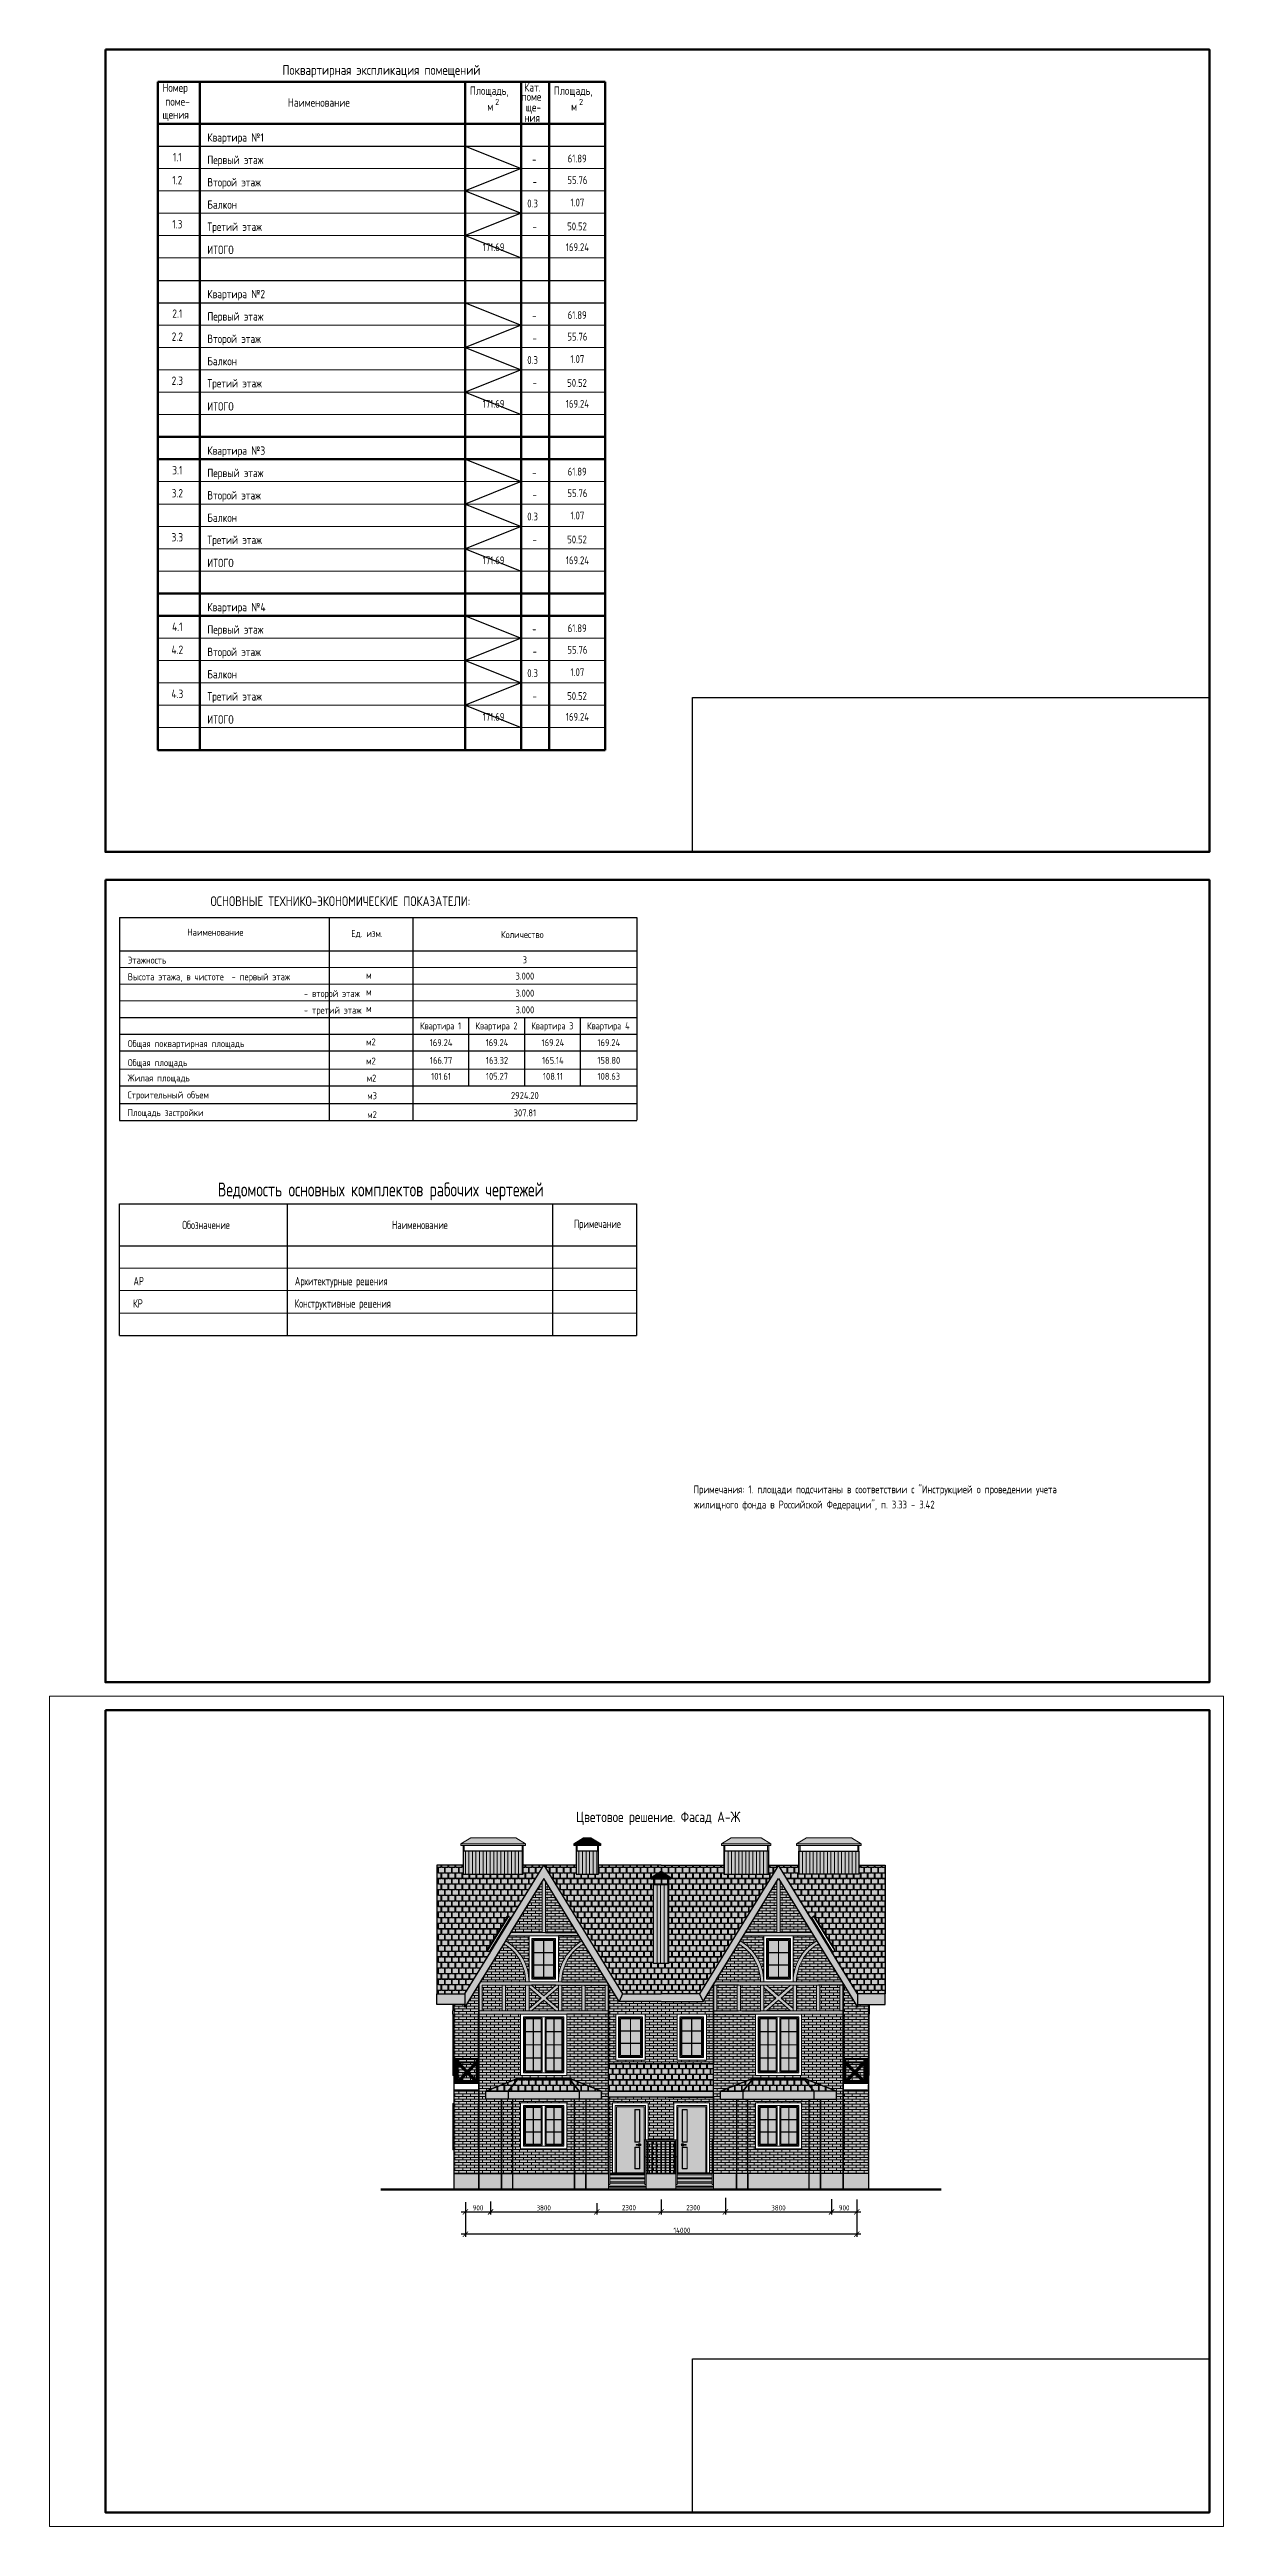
# Model space of a CAD drawing. Header units: millimetres. Extents: x -56498 to 234605, y -296269 to -29969.
# Drawn here: x 192605 to 234605, y -118569 to -29969 of the extents above; entities that cross this region are included whole.
import ezdxf
from ezdxf.enums import TextEntityAlignment as Align

# ---------------------------------------------------------------- set-up
doc = ezdxf.new("R2010")
doc.units = ezdxf.units.MM
doc.header["$LTSCALE"] = 100
doc.header["$PDMODE"] = 35
for name, color, linetype, lineweight in [('0.3', 7, 'Continuous', 30), ('0.5', 7, 'Continuous', 50), ('Примітки 0.09', 200, 'Continuous', 9), ('Розміри 0.09', 5, 'Continuous', 9), ('Тонкі 0.18', 142, 'Continuous', 18), ('Штрихування 0.09', 253, 'Continuous', 9)]:
    doc.layers.add(name, color=color, linetype=linetype, lineweight=lineweight)
doc.layers.add('ViewPorts', color=240, linetype='Continuous', plot=False)
doc.styles.add('GOST 2.304', font='CS_Gost2304.shx')
doc.styles.add('SPDS', font='SPDS.shx', dxfattribs={"width": 0.9})
doc.dimstyles.new('SPDS', dxfattribs={"dimscale": 100, "dimtxt": 2.5, "dimasz": 2.5, "dimexe": 1.25, "dimexo": 0.625, "dimtad": 1, "dimrnd": 0.001, "dimtxsty": 'GOST 2.304', "dimblk": 'ARCHTICK', "dimcen": 2.5, "dimdle": 2, "dimadec": 0, "dimazin": 2, "dimtfac": 0.75, "dimtmove": 1, "dimatfit": 3, "dimfxl": 0, "dimtolj": 1, "dimarcsym": 0})
pattern_1 = [(0, (42015, 0), (125, 200), [220, -30]), (0, (42015, 15), (125, 200), [220, -30]), (90, (42235, 0), (-125, 200), [200, -200]), (90, (42265, 0), (-125, 200), [200, -200])]
pattern_2 = [(0, (42000, 0), (0, 94.83852), []), (90, (42000, 0), (-142.24, 94.83852), [94.83852, -94.83852])]
pattern_3 = [(0, (50399.94, 0), (0, 94.83852), []), (90, (50399.94, 0), (-142.24, 94.83852), [94.83852, -94.83852])]
pattern_4 = [(0, (15, 0), (125, 200), [220, -30]), (0, (15, 15), (125, 200), [220, -30]), (90, (235, 0), (-125, 200), [200, -200]), (90, (265, 0), (-125, 200), [200, -200])]

msp = doc.modelspace()

# ---------------------------------------------------------------- texts
at = {"layer": 'Примітки 0.09', "style": 'GOST 2.304'}
for s, height, p in [('Поквартирная экспликация помещений', 350, (204479.617, -30875.082)), ('55.76', 280, (211490.601, -34779.176)), ('61.89', 280, (211481.917, -34008.165)), ('1.07', 280, (211490.601, -35579.176)), ('50.52', 280, (211477.175, -36434.321)), ('171.69', 280, (208490.601, -37179.176)), ('169.24', 280, (211490.601, -37179.176)), ('61.89', 280, (211481.917, -39608.165)), ('55.76', 280, (211490.601, -40379.176)), ('1.07', 280, (211490.601, -41179.176)), ('171.69', 280, (208490.601, -42779.176)), ('169.24', 280, (211490.601, -42779.176)), ('50.52', 280, (211477.175, -42034.321)), ('61.89', 280, (211481.917, -45208.165)), ('55.76', 280, (211490.601, -45979.176)), ('1.07', 280, (211490.601, -46779.176)), ('50.52', 280, (211477.175, -47634.321)), ('171.69', 280, (208490.601, -48379.176)), ('169.24', 280, (211490.601, -48379.176)), ('55.76', 280, (211490.601, -51579.176)), ('61.89', 280, (211481.917, -50808.165)), ('1.07', 280, (211490.601, -52379.176)), ('50.52', 280, (211477.175, -53234.321)), ('171.69', 280, (208490.601, -53979.176)), ('169.24', 280, (211490.601, -53979.176))]:
    msp.add_text(s, height=height, dxfattribs=at).set_placement(p, align=Align.CENTER)
for s, height, p in [('Номер', 300, (196644.346, -31483.181)), ('поме-', 300, (196743.012, -31977.835)), ('Наименование', 300, (201133.908, -32013.831)), ('Площадь,', 300, (207644.702, -31590.297)), ('2', 220, (208548.57, -31952.792)), ('поме', 300, (209486.731, -31802.936)), ('Кат.', 300, (209584.18, -31472.845)), ('Площадь,', 300, (210644.702, -31590.297)), ('2', 220, (211548.57, -31952.792)), ('щения', 300, (196644.346, -32445.34)), ('м', 300, (208266.335, -32155.491)), ('ния', 300, (209589.595, -32559.247)), ('ще-', 300, (209643.734, -32183.963)), ('м', 300, (211266.335, -32155.491))]:
    msp.add_text(s, height=height, rotation=360, dxfattribs=at).set_placement(p)
for s, p in [('1.1', (197176.44, -33965.795)), ('1.2', (197176.44, -34789.033)), ('1.3', (197176.44, -36365.795)), ('2.1', (197176.44, -39565.795)), ('2.2', (197176.44, -40389.033)), ('2.3', (197176.44, -41965.795)), ('3.1', (197176.44, -45165.795)), ('3.2', (197176.44, -45989.033)), ('3.3', (197176.44, -47565.795)), ('4.1', (197176.44, -50765.795)), ('4.2', (197176.44, -51589.033)), ('4.3', (197176.44, -53165.795))]:
    msp.add_text(s, height=300, rotation=360, dxfattribs=at).set_placement(p, align=Align.CENTER)
for s, height, p in [('Квартира №1', 300, (198251.163, -33264.573)), ('Первый этаж', 300, (198251.163, -34064.573)), (' -', 280, (209725.22, -34036.301)), ('Второй этаж', 300, (198251.163, -34864.573)), ('Балкон', 300, (198251.163, -35664.573)), ('0.3', 280, (209696.943, -35615.087)), ('  -', 280, (209601.324, -34836.301)), ('Третий этаж', 300, (198251.163, -36456.806)), ('  -', 280, (209601.324, -36436.301)), ('ИТОГО', 300, (198251.163, -37284.003)), ('Квартира №2', 300, (198251.163, -38864.573)), ('Первый этаж', 300, (198251.163, -39664.573)), (' -', 280, (209725.22, -39636.301)), ('Второй этаж', 300, (198251.163, -40464.573)), ('  -', 280, (209601.324, -40436.301)), ('Балкон', 300, (198251.163, -41264.573)), ('0.3', 280, (209696.943, -41215.087)), ('Третий этаж', 300, (198251.163, -42056.806)), ('  -', 280, (209601.324, -42036.301)), ('ИТОГО', 300, (198251.163, -42884.003)), ('Квартира №3', 300, (198251.163, -44464.573)), ('Первый этаж', 300, (198251.163, -45264.573)), (' -', 280, (209725.22, -45236.301)), ('Второй этаж', 300, (198251.163, -46064.573)), ('  -', 280, (209601.324, -46036.301)), ('Балкон', 300, (198251.163, -46864.573)), ('0.3', 280, (209696.943, -46815.087)), ('Третий этаж', 300, (198251.163, -47656.806)), ('  -', 280, (209601.324, -47636.301)), ('ИТОГО', 300, (198251.163, -48484.003)), ('Квартира №4', 300, (198251.163, -50064.573)), ('Второй этаж', 300, (198251.163, -51664.573)), ('Первый этаж', 300, (198251.163, -50864.573)), (' -', 280, (209725.22, -50836.301)), ('Балкон', 300, (198251.163, -52464.573)), ('0.3', 280, (209696.943, -52415.087)), ('  -', 280, (209601.324, -51636.301)), ('Третий этаж', 300, (198251.163, -53256.806)), ('  -', 280, (209601.324, -53236.301)), ('ИТОГО', 300, (198251.163, -54084.003))]:
    msp.add_text(s, height=height, dxfattribs=at).set_placement(p)
at = {"layer": 'Примітки 0.09', "ltscale": 2, "style": 'GOST 2.304'}
for s, height, p in [('ОСНОВНЫЕ ТЕХНИКО-ЭКОНОМИЧЕСКИЕ ПОКАЗАТЕЛИ:', 350, (198366.693, -60607.803)), ('Наименование', 250, (197527.938, -61669.439)), ('Ед. изм.', 250, (203397.008, -61714.161)), ('Количество', 250, (208751.908, -61751.557)), ('Этажность', 250, (195405.422, -62665.766)), ('Высота этажа, в чистоте  - первый этаж', 250, (195405.422, -63262.152)), ('                                             - второй этаж', 250, (195405.422, -63858.539)), ('м', 250, (203931.182, -63202.28)), ('м', 250, (203931.182, -63798.666)), ('                                             - третий этаж', 250, (195405.471, -64454.925)), ('м', 250, (203931.231, -64395.053)), ('Общая поквартирная площадь', 250, (195405.468, -65652.131)), ('м2', 250, (203931.228, -65592.259)), ('Общая площадь', 250, (195405.468, -66333.922)), ('м2', 250, (203931.228, -66274.049)), ('Жилая площадь', 250, (195395.509, -66881.592)), ('Строительный объем', 250, (195395.509, -67487.831)), ('м2', 250, (203951.325, -66886.533)), ('м3', 250, (203971.396, -67516.251)), ('Площадь застройки', 250, (195395.509, -68121.1)), ('м2', 250, (203971.396, -68192.464))]:
    msp.add_text(s, height=height, dxfattribs=at).set_placement(p)
for s, p in [('3', (209610.456, -62655.642)), ('3.000', (209610.456, -63237.431)), ('3.000', (209610.456, -63848.415)), ('3.000', (209610.506, -64444.802)), ('169.24', (206613.573, -65617.43)), ('169.24', (208613.573, -65617.43)), ('169.24', (210613.618, -65617.43)), ('169.24', (212613.663, -65617.43)), ('166.77', (206613.621, -66251.858)), ('163.32', (208613.621, -66251.858)), ('165.14', (210613.666, -66251.858)), ('158.80', (212613.711, -66251.858)), ('101.61', (206613.621, -66822.418)), ('105.27', (208613.621, -66822.418)), ('2924.20', (209610.503, -67508.812)), ('108.11', (210613.666, -66822.418)), ('108.63', (212613.711, -66822.418)), ('307.81', (209610.503, -68130.498))]:
    msp.add_text(s, height=250, dxfattribs=at).set_placement(p, align=Align.CENTER)
at = {"layer": 'Примітки 0.09', "ltscale": 2, "style": 'GOST 2.304', "width": 0.95}
for s, p in [('Квартира 1', (206594.71, -64892.368)), ('Квартира 2', (208594.755, -64892.368)), ('Квартира 3', (210594.8, -64892.368)), ('Квартира 4', (212594.845, -64892.368))]:
    msp.add_text(s, height=250, dxfattribs=at).set_placement(p, align=Align.MIDDLE_CENTER)
at = {"layer": 'Примітки 0.09', "style": 'SPDS', "width": 0.9}
for s, p in [('АP', (195607.037, -74172.616)), ('Архитектурные решения', (201381.163, -74172.616)), ('КР', (195595.19, -74972.616)), ('Конструктивные решения', (201369.316, -74972.616))]:
    msp.add_text(s, height=300, dxfattribs=at).set_placement(p)
at = {"layer": 'Примітки 0.09', "ltscale": 2, "style": 'GOST 2.304'}
for s, p in [('Примечания: 1. площади подсчитаны в соответствии с "Инструкцией о проведении учета ', (215644.355, -81331.723)), ('жилищного фонда в Российской Федерации", п. 3.33 - 3.42', (215663.192, -81876.569))]:
    msp.add_text(s, height=280, dxfattribs=at).set_placement(p, align=Align.TOP_LEFT)
at = {"layer": 'Примітки 0.09', "ltscale": 0.75, "style": 'SPDS'}
msp.add_text('Цветовое решение. Фасад А-Ж', height=375, dxfattribs=at).set_placement((214382.345, -93376.012), align=Align.CENTER)
at = {"layer": 'Примітки 0.09', "attachment_point": 5, "style": 'SPDS'}
for s, insert, char_height, width in [('Ведомость основных комплектов рабочих чертежей', (204454.617, -70813.547), 500, 18400), ('Обозначение', (198204.617, -72013.547), 300, 5900), ('Наименование', (205854.617, -72013.547), 300, 9500), ('Примечание', (212204.617, -72013.547), 300, 2900)]:
    msp.add_mtext(s, dxfattribs=dict(at, insert=insert, char_height=char_height, width=width))

# ---------------------------------------------------------------- blocks, each defined once
blk = doc.blocks.new('_ArchTick')
at = {"color": 0, "linetype": 'ByBlock', "const_width": 0.15}
blk.add_lwpolyline([(-0.5, -0.5), (0.5, 0.5)], dxfattribs=at)
blk = doc.blocks.new('*D308')
at = {"layer": 'Defpoints', "color": 0, "transparency": 16777216}
for p in [(207484, -106921), (208384, -106902), (208384, -107317)]:
    blk.add_point(p, dxfattribs=at)
at = {"layer": 'Розміри 0.09', "color": 0, "lineweight": -2, "transparency": 16777216}
for p, q in [((207484, -106968), (207484, -107410)), ((208384, -106949), (208384, -107410)), ((207334, -107317), (208534, -107317))]:
    blk.add_line(p, q, dxfattribs=at)
at = {"layer": 'Розміри 0.09', "color": 0, "lineweight": -2, "transparency": 16777216, "xscale": 187.5, "yscale": 187.5, "zscale": 187.5, "rotation": 180}
blk.add_blockref('_ArchTick', (207484, -107317), dxfattribs=at)
at = {"layer": 'Розміри 0.09', "color": 0, "lineweight": -2, "transparency": 16777216, "xscale": 187.5, "yscale": 187.5, "zscale": 187.5}
blk.add_blockref('_ArchTick', (208384, -107317), dxfattribs=at)
at = {"layer": 'Розміри 0.09', "color": 0, "transparency": 16777216, "insert": (207934, -107171), "char_height": 187.5, "attachment_point": 5, "style": 'GOST 2.304'}
blk.add_mtext('\\A1;900', dxfattribs=at)
blk = doc.blocks.new('*D309')
at = {"layer": 'Defpoints', "color": 0, "transparency": 16777216}
for p in [(208384, -106902), (212184, -106962), (212184, -107317)]:
    blk.add_point(p, dxfattribs=at)
at = {"layer": 'Розміри 0.09', "color": 0, "lineweight": -2, "transparency": 16777216}
for p, q in [((208384, -106949), (208384, -107410)), ((212184, -107009), (212184, -107410)), ((208234, -107317), (212334, -107317))]:
    blk.add_line(p, q, dxfattribs=at)
at = {"layer": 'Розміри 0.09', "color": 0, "lineweight": -2, "transparency": 16777216, "xscale": 187.5, "yscale": 187.5, "zscale": 187.5, "rotation": 180}
blk.add_blockref('_ArchTick', (208384, -107317), dxfattribs=at)
at = {"layer": 'Розміри 0.09', "color": 0, "lineweight": -2, "transparency": 16777216, "xscale": 187.5, "yscale": 187.5, "zscale": 187.5}
blk.add_blockref('_ArchTick', (212184, -107317), dxfattribs=at)
at = {"layer": 'Розміри 0.09', "color": 0, "transparency": 16777216, "insert": (210284, -107172), "char_height": 187.5, "attachment_point": 5, "style": 'GOST 2.304'}
blk.add_mtext('\\A1;3800', dxfattribs=at)
blk = doc.blocks.new('*D310')
at = {"layer": 'Defpoints', "color": 0, "transparency": 16777216}
for p in [(212184, -106962), (214484, -106827), (214484, -107317)]:
    blk.add_point(p, dxfattribs=at)
at = {"layer": 'Розміри 0.09', "color": 0, "lineweight": -2, "transparency": 16777216}
for p, q in [((212184, -107009), (212184, -107410)), ((214484, -106873), (214484, -107410)), ((212034, -107317), (214634, -107317))]:
    blk.add_line(p, q, dxfattribs=at)
at = {"layer": 'Розміри 0.09', "color": 0, "lineweight": -2, "transparency": 16777216, "xscale": 187.5, "yscale": 187.5, "zscale": 187.5, "rotation": 180}
blk.add_blockref('_ArchTick', (212184, -107317), dxfattribs=at)
at = {"layer": 'Розміри 0.09', "color": 0, "lineweight": -2, "transparency": 16777216, "xscale": 187.5, "yscale": 187.5, "zscale": 187.5}
blk.add_blockref('_ArchTick', (214484, -107317), dxfattribs=at)
at = {"layer": 'Розміри 0.09', "color": 0, "transparency": 16777216, "insert": (213334, -107165), "char_height": 187.5, "attachment_point": 5, "style": 'GOST 2.304'}
blk.add_mtext('\\A1;2300', dxfattribs=at)
blk = doc.blocks.new('*D311')
at = {"layer": 'Defpoints', "color": 0, "transparency": 16777216}
for p in [(214484, -106827), (216784, -106765), (216784, -107317)]:
    blk.add_point(p, dxfattribs=at)
at = {"layer": 'Розміри 0.09', "color": 0, "lineweight": -2, "transparency": 16777216}
for p, q in [((214484, -106873), (214484, -107410)), ((216784, -106812), (216784, -107410)), ((214334, -107317), (216934, -107317))]:
    blk.add_line(p, q, dxfattribs=at)
at = {"layer": 'Розміри 0.09', "color": 0, "lineweight": -2, "transparency": 16777216, "xscale": 187.5, "yscale": 187.5, "zscale": 187.5, "rotation": 180}
blk.add_blockref('_ArchTick', (214484, -107317), dxfattribs=at)
at = {"layer": 'Розміри 0.09', "color": 0, "lineweight": -2, "transparency": 16777216, "xscale": 187.5, "yscale": 187.5, "zscale": 187.5}
blk.add_blockref('_ArchTick', (216784, -107317), dxfattribs=at)
at = {"layer": 'Розміри 0.09', "color": 0, "transparency": 16777216, "insert": (215634, -107165), "char_height": 187.5, "attachment_point": 5, "style": 'GOST 2.304'}
blk.add_mtext('\\A1;2300', dxfattribs=at)
blk = doc.blocks.new('*D312')
at = {"layer": 'Defpoints', "color": 0, "transparency": 16777216}
for p in [(216784, -106765), (220584, -106809), (220584, -107317)]:
    blk.add_point(p, dxfattribs=at)
at = {"layer": 'Розміри 0.09', "color": 0, "lineweight": -2, "transparency": 16777216}
for p, q in [((216784, -106812), (216784, -107410)), ((220584, -106856), (220584, -107410)), ((216634, -107317), (220734, -107317))]:
    blk.add_line(p, q, dxfattribs=at)
at = {"layer": 'Розміри 0.09', "color": 0, "lineweight": -2, "transparency": 16777216, "xscale": 187.5, "yscale": 187.5, "zscale": 187.5, "rotation": 180}
blk.add_blockref('_ArchTick', (216784, -107317), dxfattribs=at)
at = {"layer": 'Розміри 0.09', "color": 0, "lineweight": -2, "transparency": 16777216, "xscale": 187.5, "yscale": 187.5, "zscale": 187.5}
blk.add_blockref('_ArchTick', (220584, -107317), dxfattribs=at)
at = {"layer": 'Розміри 0.09', "color": 0, "transparency": 16777216, "insert": (218684, -107172), "char_height": 187.5, "attachment_point": 5, "style": 'GOST 2.304'}
blk.add_mtext('\\A1;3800', dxfattribs=at)
blk = doc.blocks.new('*D313')
at = {"layer": 'Defpoints', "color": 0, "transparency": 16777216}
for p in [(220584, -106809), (221484, -106831), (221484, -107317)]:
    blk.add_point(p, dxfattribs=at)
at = {"layer": 'Розміри 0.09', "color": 0, "lineweight": -2, "transparency": 16777216}
for p, q in [((220584, -106856), (220584, -107410)), ((221484, -106878), (221484, -107410)), ((220434, -107317), (221634, -107317))]:
    blk.add_line(p, q, dxfattribs=at)
at = {"layer": 'Розміри 0.09', "color": 0, "lineweight": -2, "transparency": 16777216, "xscale": 187.5, "yscale": 187.5, "zscale": 187.5, "rotation": 180}
blk.add_blockref('_ArchTick', (220584, -107317), dxfattribs=at)
at = {"layer": 'Розміри 0.09', "color": 0, "lineweight": -2, "transparency": 16777216, "xscale": 187.5, "yscale": 187.5, "zscale": 187.5}
blk.add_blockref('_ArchTick', (221484, -107317), dxfattribs=at)
at = {"layer": 'Розміри 0.09', "color": 0, "transparency": 16777216, "insert": (221034, -107171), "char_height": 187.5, "attachment_point": 5, "style": 'GOST 2.304'}
blk.add_mtext('\\A1;900', dxfattribs=at)
blk = doc.blocks.new('*D314')
at = {"layer": 'Defpoints', "color": 0, "transparency": 16777216}
for p in [(207484, -107251), (221484, -107251), (207484, -108117)]:
    blk.add_point(p, dxfattribs=at)
at = {"layer": 'Розміри 0.09', "color": 0, "lineweight": -2, "transparency": 16777216}
for p, q in [((207484, -107298), (207484, -108210)), ((221484, -107298), (221484, -108210)), ((221634, -108117), (207334, -108117))]:
    blk.add_line(p, q, dxfattribs=at)
at = {"layer": 'Розміри 0.09', "color": 0, "lineweight": -2, "transparency": 16777216, "xscale": 187.5, "yscale": 187.5, "zscale": 187.5, "rotation": 180}
blk.add_blockref('_ArchTick', (207484, -108117), dxfattribs=at)
at = {"layer": 'Розміри 0.09', "color": 0, "lineweight": -2, "transparency": 16777216, "xscale": 187.5, "yscale": 187.5, "zscale": 187.5}
blk.add_blockref('_ArchTick', (221484, -108117), dxfattribs=at)
at = {"layer": 'Розміри 0.09', "color": 0, "transparency": 16777216, "insert": (215232, -107976), "char_height": 187.5, "attachment_point": 5, "style": 'GOST 2.304'}
blk.add_mtext('\\A1;14000', dxfattribs=at)

# ---------------------------------------------------------------- dimensions: what is measured, and where the dimension line sits
at = {"layer": 'Розміри 0.09'}
for base, p1, p2, picture, middle in [((208384.128, -107316.577), (207484.128, -106920.818), (208384.128, -106902.341), '*D308', (207934.128, -107170.526)), ((212184.128, -107316.577), (208384.128, -106902.341), (212184.128, -106962.456), '*D309', (210284.128, -107172.068)), ((214484.128, -107316.577), (212184.128, -106962.456), (214484.128, -106826.531), '*D310', (213334.128, -107164.806)), ((216784.128, -107316.577), (214484.128, -106826.531), (216784.128, -106765.46), '*D311', (215634.128, -107164.806)), ((220584.128, -107316.577), (216784.128, -106765.46), (220584.128, -106808.811), '*D312', (218684.128, -107172.068)), ((221484.128, -107316.577), (220584.128, -106808.811), (221484.128, -106831.41), '*D313', (221034.128, -107170.526))]:
    dim = msp.add_linear_dim(base=base, p1=p1, p2=p2, dimstyle='SPDS', override={"dimscale": 75, "dimlfac": 1, "dimtxsty": 'GOST 2.304', "dimblk1": 'ArchTick', "dimblk2": 'ArchTick', "dimsah": 1, "dimtolj": 1}, dxfattribs=at)
    dim.commit()
    dim.dimension.update_dxf_attribs({"geometry": picture, "text_midpoint": middle})
dim = msp.add_linear_dim(base=(207484.128, -108116.577), p1=(221484.128, -107250.979), p2=(207484.128, -107250.979), dimstyle='SPDS', override={"dimscale": 75, "dimlfac": 1, "dimtxsty": 'GOST 2.304', "dimblk1": 'ArchTick', "dimblk2": 'ArchTick', "dimsah": 1, "dimtolj": 1}, dxfattribs=at)
dim.commit()
dim.dimension.update_dxf_attribs({"geometry": '*D314', "text_midpoint": (215231.533, -108116.577), "dimtype": 160})

# ---------------------------------------------------------------- hatches: boundary and pattern name
at = {"layer": 'Тонкі 0.18', "ltscale": 0.75, "true_color": 0xa64f21}
h = msp.add_hatch(color=34, dxfattribs=at)
h.paths.add_polyline_path([(221564.143, -94416.621), (221524.143, -94416.621), (219414.143, -94416.621), (219414.143, -95233.059), (221564.143, -95233.059)])
h.paths.add_polyline_path([(218334.114, -94416.621), (218294.114, -94416.621), (216724.114, -94416.621), (216724.114, -95233.059), (218334.114, -95233.059)])
h.paths.add_polyline_path([(214754.128, -95609.58), (214714.128, -95609.58), (214214.128, -95609.58), (214214.128, -98426.238), (214754.128, -98426.238)])
h.paths.add_polyline_path([(212244.143, -94416.621), (212204.143, -94416.621), (211444.143, -94416.621), (211444.143, -95233.059), (212244.143, -95233.059)])
h.paths.add_polyline_path([(209554.143, -94416.621), (209514.143, -94416.621), (207404.143, -94416.621), (207404.143, -95233.059), (209554.143, -95233.059)])
for points in [[(210284.158, -94916.621), (209554.143, -94916.621), (209554.143, -95233.059), (207404.143, -95233.059), (207404.143, -94916.621), (206464.143, -94916.621), (206464.143, -99516.651), (207459.141, -99516.651), (208376.302, -98023.216), (208342.235, -98002.274), (208336.983, -98010.761), (208286.709, -97979.921), (208292.076, -97967.973), (208277.105, -97958.768), (208274.703, -97919.225), (208972.01, -96783.695), (208955.877, -96773.753), (208980.414, -96733.706), (209017.556, -96724.83), (209043.143, -96740.527), (209036.875, -96750.737), (209040.292, -96752.848), (209090.566, -96783.718), (209090.557, -96783.733), (209124.632, -96804.653)], [(222504.114, -94916.621), (221564.143, -94916.621), (221564.143, -95233.059), (219414.143, -95233.059), (219414.143, -94916.621), (218684.099, -94916.621), (219843.625, -96804.653), (219877.7, -96783.733), (219877.691, -96783.718), (219927.965, -96752.848), (219931.382, -96750.737), (219925.113, -96740.527), (219950.701, -96724.83), (219987.843, -96733.706), (220012.38, -96773.753), (219996.247, -96783.695), (220693.554, -97919.225), (220691.152, -97958.768), (220676.181, -97967.973), (220681.548, -97979.921), (220631.274, -98010.761), (220626.021, -98002.274), (220591.955, -98023.216), (221509.116, -99516.651), (222504.114, -99516.651)], [(216364.104, -102016.614), (214734.147, -102016.614), (212604.153, -102016.614), (212604.153, -102998.08), (216364.104, -102998.08)]]:
    msp.add_hatch(color=34, dxfattribs=at).paths.add_polyline_path(points)
at = {"layer": 'Тонкі 0.18', "ltscale": 0.75, "true_color": 0xf4ebd8}
h = msp.add_hatch(color=254, dxfattribs=at)
h.paths.add_polyline_path([(210344.112, -95492.039), (210344.112, -97321.618), (211467.77, -97321.618)])
h.paths.add_polyline_path([(210224.13, -95492.08), (209100.546, -97321.618), (210224.13, -97321.618)])
at = {"layer": 'Тонкі 0.18', "ltscale": 0.75, "true_color": 0xa64f21}
h = msp.add_hatch(color=34, dxfattribs=at)
h.paths.add_polyline_path([(218684.099, -94916.621), (218334.114, -94916.621), (218334.114, -95233.059), (216724.114, -95233.059), (216724.114, -94916.621), (214484.128, -94916.621), (212244.143, -94916.621), (212244.143, -95233.059), (211444.143, -95233.059), (211444.143, -94916.621), (210284.158, -94916.621), (213109.1, -99516.651), (214484.128, -99516.651), (215859.157, -99516.651)])
h.paths.add_polyline_path([(214754.128, -98426.238), (214214.128, -98426.238), (214214.128, -95609.58), (214214.128, -95409.58), (214134.128, -95409.58), (214134.128, -95349.58), (214484.128, -95128.563), (214834.128, -95349.58), (214834.128, -95409.58), (214754.128, -95409.58), (214754.128, -95609.58)], flags=16)
h.paths.add_polyline_path([(214714.128, -95409.58), (214254.128, -95409.58), (214254.128, -95609.58), (214714.128, -95609.58)], flags=16)
at = {"layer": 'Тонкі 0.18', "ltscale": 0.75, "true_color": 0xf4ebd8}
h = msp.add_hatch(color=254, dxfattribs=at)
h.paths.add_polyline_path([(218744.052, -95492.039), (218744.052, -97321.618), (219867.711, -97321.618)])
h.paths.add_polyline_path([(218624.07, -95492.08), (217500.487, -97321.618), (218624.07, -97321.618)])
h = msp.add_hatch(color=254, dxfattribs=at)
edge = h.paths.add_edge_path()
edge.add_line((208915.433, -97623.029), (209026.861, -97441.623))
edge.add_line((209026.861, -97441.623), (209759.134, -97441.623))
edge.add_line((209759.134, -97441.623), (209759.134, -99091.649))
edge.add_line((209759.134, -99091.649), (209753.1, -98946.14))
edge.add_line((209753.1, -98946.14), (209743.915, -98863.173))
edge.add_line((209743.915, -98863.173), (209731.825, -98787.043))
edge.add_line((209731.825, -98787.043), (209716.977, -98714.521))
edge.add_line((209716.977, -98714.521), (209701.257, -98651.092))
edge.add_line((209701.257, -98651.092), (209664.896, -98532.939))
edge.add_line((209664.896, -98532.939), (209620.189, -98418.075))
edge.add_line((209620.189, -98418.075), (209569.228, -98310.517))
edge.add_line((209569.228, -98310.517), (209485.761, -98166.871))
edge.add_line((209485.761, -98166.871), (209391.564, -98035.702))
edge.add_line((209391.564, -98035.702), (209270.076, -97898.374))
edge.add_line((209270.076, -97898.374), (209185.136, -97817.943))
edge.add_line((209185.136, -97817.943), (209073.202, -97727.182))
edge.add_line((209073.202, -97727.182), (208986.03, -97666.557))
edge.add_line((208986.03, -97666.557), (208914.182, -97625.075))
h = msp.add_hatch(color=254, dxfattribs=at)
edge = h.paths.add_edge_path()
edge.add_line((208915.433, -97623.029), (209026.861, -97441.623))
edge.add_line((209026.861, -97441.623), (209759.134, -97441.623))
edge.add_line((209759.134, -97441.623), (209759.134, -99091.649))
edge.add_line((209759.134, -99091.649), (209753.1, -98946.14))
edge.add_line((209753.1, -98946.14), (209743.915, -98863.173))
edge.add_line((209743.915, -98863.173), (209731.825, -98787.043))
edge.add_line((209731.825, -98787.043), (209716.977, -98714.521))
edge.add_line((209716.977, -98714.521), (209701.257, -98651.092))
edge.add_line((209701.257, -98651.092), (209664.896, -98532.939))
edge.add_line((209664.896, -98532.939), (209620.189, -98418.075))
edge.add_line((209620.189, -98418.075), (209569.228, -98310.517))
edge.add_line((209569.228, -98310.517), (209485.761, -98166.871))
edge.add_line((209485.761, -98166.871), (209391.564, -98035.702))
edge.add_line((209391.564, -98035.702), (209270.076, -97898.374))
edge.add_line((209270.076, -97898.374), (209185.136, -97817.943))
edge.add_line((209185.136, -97817.943), (209073.202, -97727.182))
edge.add_line((209073.202, -97727.182), (208986.03, -97666.557))
edge.add_line((208986.03, -97666.557), (208914.182, -97625.075))
for points in [[(208915.467, -97623.095), (209026.856, -97441.623), (209759.209, -97441.623), (209759.209, -99070.739, 0.263569992)], [(211652.849, -97623.095), (211541.46, -97441.623), (210809.107, -97441.623), (210809.107, -99070.739, -0.263569992)], [(217315.408, -97623.095), (217426.797, -97441.623), (218159.149, -97441.623), (218159.149, -99070.739, 0.263569992)], [(220052.789, -97623.095), (219941.401, -97441.623), (219209.048, -97441.623), (219209.048, -99070.739, -0.263569992)], [(208852.602, -97725.352), (208059.126, -99017.364), (208013.505, -99091.649), (209639.337, -99091.649, 0.267341253)], [(211715.714, -97725.352, 0.000233005), (211714.441, -97726.091), (211626.333, -97781.298), (211546.066, -97839.082), (211457.646, -97912.298), (211387.143, -97979.134), (211323.609, -98047.074), (211262.185, -98121.2), (211191.179, -98220.038), (211139.713, -98309.181), (211075.865, -98426.414), (211022.536, -98556.053), (210974.699, -98714.315), (210947.907, -98847.813), (210933.124, -98977.264), (210928.979, -99091.649), (212554.759, -99091.649)], [(217252.543, -97725.352), (216459.067, -99017.364), (216413.446, -99091.649), (218039.278, -99091.649, 0.267341253)], [(220115.655, -97725.352, 0.000233005), (220114.382, -97726.091), (220026.274, -97781.298), (219946.007, -97839.082), (219857.587, -97912.298), (219787.084, -97979.134), (219723.55, -98047.074), (219662.126, -98121.2), (219591.12, -98220.038), (219539.654, -98309.181), (219475.805, -98426.414), (219422.476, -98556.053), (219374.64, -98714.315), (219347.848, -98847.813), (219333.065, -98977.264), (219328.92, -99091.649), (220954.7, -99091.649)]]:
    msp.add_hatch(color=254, dxfattribs=at).paths.add_polyline_path(points)
h = msp.add_hatch(color=254, dxfattribs=at)
edge = h.paths.add_edge_path()
edge.add_line((217315.374, -97623.029), (217426.802, -97441.623))
edge.add_line((217426.802, -97441.623), (218159.074, -97441.623))
edge.add_line((218159.074, -97441.623), (218159.074, -99091.649))
edge.add_line((218159.074, -99091.649), (218153.04, -98946.14))
edge.add_line((218153.04, -98946.14), (218143.856, -98863.173))
edge.add_line((218143.856, -98863.173), (218131.766, -98787.043))
edge.add_line((218131.766, -98787.043), (218116.918, -98714.521))
edge.add_line((218116.918, -98714.521), (218101.198, -98651.092))
edge.add_line((218101.198, -98651.092), (218064.837, -98532.939))
edge.add_line((218064.837, -98532.939), (218020.129, -98418.075))
edge.add_line((218020.129, -98418.075), (217969.168, -98310.517))
edge.add_line((217969.168, -98310.517), (217885.702, -98166.871))
edge.add_line((217885.702, -98166.871), (217791.505, -98035.702))
edge.add_line((217791.505, -98035.702), (217670.016, -97898.374))
edge.add_line((217670.016, -97898.374), (217585.077, -97817.943))
edge.add_line((217585.077, -97817.943), (217473.143, -97727.182))
edge.add_line((217473.143, -97727.182), (217385.971, -97666.557))
edge.add_line((217385.971, -97666.557), (217314.123, -97625.075))
h = msp.add_hatch(color=254, dxfattribs=at)
edge = h.paths.add_edge_path()
edge.add_line((217315.374, -97623.029), (217426.802, -97441.623))
edge.add_line((217426.802, -97441.623), (218159.074, -97441.623))
edge.add_line((218159.074, -97441.623), (218159.074, -99091.649))
edge.add_line((218159.074, -99091.649), (218153.04, -98946.14))
edge.add_line((218153.04, -98946.14), (218143.856, -98863.173))
edge.add_line((218143.856, -98863.173), (218131.766, -98787.043))
edge.add_line((218131.766, -98787.043), (218116.918, -98714.521))
edge.add_line((218116.918, -98714.521), (218101.198, -98651.092))
edge.add_line((218101.198, -98651.092), (218064.837, -98532.939))
edge.add_line((218064.837, -98532.939), (218020.129, -98418.075))
edge.add_line((218020.129, -98418.075), (217969.168, -98310.517))
edge.add_line((217969.168, -98310.517), (217885.702, -98166.871))
edge.add_line((217885.702, -98166.871), (217791.505, -98035.702))
edge.add_line((217791.505, -98035.702), (217670.016, -97898.374))
edge.add_line((217670.016, -97898.374), (217585.077, -97817.943))
edge.add_line((217585.077, -97817.943), (217473.143, -97727.182))
edge.add_line((217473.143, -97727.182), (217385.971, -97666.557))
edge.add_line((217385.971, -97666.557), (217314.123, -97625.075))
h = msp.add_hatch(color=254, dxfattribs=at)
h.paths.add_polyline_path([(207870.297, -102696.587), (207227.916, -102696.587), (207227.916, -102716.592), (207870.297, -102716.592)], flags=17)
h.paths.add_polyline_path([(207144.102, -101866.617), (207134.122, -101866.617), (207134.122, -102716.592), (207144.102, -102716.592)], flags=17)
h.paths.add_polyline_path([(207939.166, -104241.549), (207064.128, -104241.549), (207064.128, -105946.592), (207964.153, -105946.592), (207964.153, -105091.65), (207939.166, -105091.65)])
h.paths.add_polyline_path([(207939.166, -100241.645), (207964.153, -100241.645), (207964.153, -100121.588), (207964.153, -99172.014), (207459.141, -99994.328), (207459.141, -99901.809), (207064.128, -99901.809), (207064.128, -101066.625), (207939.166, -101066.625)])
h.paths.add_polyline_path([(207939.166, -101066.625), (207064.128, -101066.625), (207064.128, -102716.592), (207094.128, -102716.592), (207094.128, -101866.617), (207084.148, -101866.617), (207084.148, -101826.623), (207144.102, -101826.623), (207939.166, -101826.623)])
h.paths.add_polyline_path([(207939.166, -103441.616), (207964.153, -103441.616), (207964.153, -102966.591), (207064.128, -102966.591), (207064.128, -104241.586), (207939.166, -104241.586)])
h.paths.add_polyline_path([(207870.297, -101866.617), (207227.916, -101866.617), (207227.916, -101946.605), (207870.297, -101946.605)], flags=17)
h.paths.add_polyline_path([(207816.871, -101986.599), (207281.342, -101986.599), (207549.144, -102265.882)], flags=17)
h.paths.add_polyline_path([(207495.644, -102321.634), (207227.916, -102042.351), (207227.916, -102600.841)], flags=17)
h.paths.add_polyline_path([(207549.144, -102377.385), (207281.342, -102656.593), (207816.871, -102656.593)], flags=17)
h.paths.add_polyline_path([(207870.297, -102042.351), (207602.569, -102321.634), (207870.297, -102600.841)], flags=17)
h = msp.add_hatch(color=254, dxfattribs=at)
h.paths.add_polyline_path([(212484.171, -99211.631), (211766.664, -99211.631), (211766.664, -100121.588), (212484.171, -100121.588)])
h.paths.add_polyline_path([(211646.682, -99211.631), (210929.165, -99211.631), (210929.165, -100121.588), (211646.682, -100121.588)])
h.paths.add_polyline_path([(210809.107, -99291.019), (210375.777, -99666.647), (210809.107, -100042.201)])
h.paths.add_polyline_path([(210717.489, -99211.631), (209850.752, -99211.631), (210284.158, -99587.185)])
h.paths.add_polyline_path([(209759.134, -99291.019), (209759.134, -100042.201), (210192.54, -99666.647)])
h.paths.add_polyline_path([(210284.158, -99746.035), (209850.752, -100121.588), (210717.489, -100121.588)])
h.paths.add_polyline_path([(209639.152, -99211.631), (208921.634, -99211.631), (208921.634, -100121.588), (209639.152, -100121.588)])
h.paths.add_polyline_path([(208801.652, -99211.631), (208084.135, -99211.631), (208084.135, -100121.588), (208801.652, -100121.588)])
h = msp.add_hatch(color=254, dxfattribs=at)
h.paths.add_polyline_path([(215054.136, -100241.645), (216104.11, -100241.645), (216104.11, -101066.625), (216364.104, -101066.625), (216364.104, -100241.645), (216364.104, -100121.588), (216364.104, -99211.631), (216364.104, -99172.078), (215987.018, -99786.104), (214484.128, -99786.104), (212981.239, -99786.104), (212604.153, -99172.078), (212604.153, -101066.625), (212864.147, -101066.625), (212864.147, -100241.645), (213914.121, -100241.645), (213914.121, -101066.625), (215054.136, -101066.625)])
h.paths.add_polyline_path([(215054.136, -101066.625), (213914.121, -101066.625), (213914.121, -101891.604), (212864.147, -101891.604), (212864.147, -101066.625), (212604.153, -101066.625), (212604.153, -102016.614), (216364.104, -102016.614), (216364.104, -101066.625), (216104.11, -101066.625), (216104.11, -101891.604), (215054.136, -101891.604)])
h = msp.add_hatch(color=254, dxfattribs=at)
h.paths.add_polyline_path([(220884.122, -99211.631), (220166.605, -99211.631), (220166.605, -100121.588), (220884.122, -100121.588)])
h.paths.add_polyline_path([(220046.623, -99211.631), (219329.105, -99211.631), (219329.105, -100121.588), (220046.623, -100121.588)])
h.paths.add_polyline_path([(219209.123, -99291.019), (218775.717, -99666.647), (219209.123, -100042.201)])
h.paths.add_polyline_path([(218684.099, -99746.035), (218250.768, -100121.588), (219117.505, -100121.588)])
h.paths.add_polyline_path([(218159.149, -99291.019), (218159.149, -100042.201), (218592.48, -99666.647)])
h.paths.add_polyline_path([(219117.505, -99211.631), (218250.768, -99211.631), (218684.099, -99587.185)])
h.paths.add_polyline_path([(218039.092, -99211.631), (217321.575, -99211.631), (217321.575, -100121.588), (218039.092, -100121.588)])
h.paths.add_polyline_path([(217201.593, -99211.631), (216484.086, -99211.631), (216484.086, -100121.588), (217201.593, -100121.588)])
h = msp.add_hatch(color=254, dxfattribs=at)
h.paths.add_polyline_path([(221834.135, -101866.617), (221824.155, -101866.617), (221824.155, -102716.595), (221834.135, -102716.595)], flags=16)
h.paths.add_polyline_path([(221740.341, -102696.587), (221097.96, -102696.587), (221097.96, -102716.595), (221740.341, -102716.595)], flags=17)
h.paths.add_polyline_path([(221904.129, -99901.809), (221509.116, -99901.809), (221509.116, -99994.328), (221004.104, -99172.014), (221004.104, -100121.588), (221004.104, -100241.645), (221029.091, -100241.645), (221029.091, -101066.625), (221904.129, -101066.625)])
h.paths.add_polyline_path([(221904.129, -101066.625), (221029.091, -101066.625), (221029.091, -101826.623), (221824.155, -101826.623), (221884.109, -101826.623), (221884.109, -101866.617), (221874.129, -101866.617), (221874.129, -102716.595), (221904.129, -102716.595)])
h.paths.add_polyline_path([(221740.341, -102042.351), (221472.613, -102321.634), (221740.341, -102600.841)], flags=17)
h.paths.add_polyline_path([(221686.915, -101986.599), (221151.386, -101986.599), (221419.113, -102265.882)], flags=17)
h.paths.add_polyline_path([(221740.341, -101866.617), (221097.96, -101866.617), (221097.96, -101946.605), (221740.341, -101946.605)], flags=16)
h.paths.add_polyline_path([(221365.688, -102321.634), (221097.96, -102042.351), (221097.96, -102600.841)], flags=17)
h.paths.add_polyline_path([(221419.113, -102377.385), (221151.386, -102656.593), (221686.915, -102656.593)], flags=17)
h.paths.add_polyline_path([(221904.129, -102966.591), (221004.104, -102966.591), (221004.104, -103441.616), (221029.091, -103441.616), (221029.091, -104241.586), (221904.129, -104241.586)])
h.paths.add_polyline_path([(221904.129, -104241.586), (221029.091, -104241.586), (221029.091, -105091.575), (221029.091, -105091.65), (221004.104, -105091.65), (221004.104, -105946.592), (221904.129, -105946.592)])
h = msp.add_hatch(color=254, dxfattribs=at)
h.paths.add_polyline_path([(212604.153, -100241.645), (211109.175, -100241.645), (211109.175, -101066.625), (212604.153, -101066.625)])
h.paths.add_polyline_path([(209459.141, -100241.645), (207964.153, -100241.645), (207964.153, -101066.625), (209459.141, -101066.625)])
h.paths.add_polyline_path([(209459.141, -101066.625), (207964.153, -101066.625), (207964.153, -105946.592), (208779.191, -105946.592), (208779.191, -103286.817), (208214.153, -103286.817), (208214.153, -102998.08), (209387.707, -102533.459), (211180.609, -102533.459), (212354.164, -102998.08), (212354.164, -103286.817), (211789.114, -103286.817), (211789.114, -105916.592), (211789.114, -105946.592), (212604.153, -105946.592), (212604.153, -105341.593), (212604.153, -104741.608), (212604.153, -103214.633), (212604.153, -101066.625), (211109.175, -101066.625), (211109.175, -102441.616), (209459.141, -102441.616)])
h = msp.add_hatch(color=254, dxfattribs=at)
h.paths.add_polyline_path([(221004.104, -100241.645), (219509.116, -100241.645), (219509.116, -101066.625), (221004.104, -101066.625)])
h.paths.add_polyline_path([(221004.104, -101066.625), (219509.116, -101066.625), (219509.116, -102441.616), (217859.157, -102441.616), (217859.082, -102441.616), (217859.082, -101066.625), (216364.104, -101066.625), (216364.104, -105946.592), (217179.143, -105946.592), (217179.143, -105916.592), (217179.143, -103286.817), (216614.093, -103286.817), (216614.093, -102998.08), (217787.648, -102533.459), (219580.55, -102533.459), (220754.104, -102998.08), (220754.104, -103286.817), (220189.066, -103286.817), (220189.066, -105946.592), (221004.104, -105946.592)])
h.paths.add_polyline_path([(217859.082, -100241.645), (216364.104, -100241.645), (216364.104, -101066.625), (217859.082, -101066.625)])
at = {"layer": 'Тонкі 0.18', "ltscale": 0.75, "true_color": 0xa64f21}
h = msp.add_hatch(color=34, dxfattribs=at)
h.paths.add_polyline_path([(211180.609, -102533.459), (209387.707, -102533.459), (209014.153, -102998.08), (209054.324, -102998.08), (211513.917, -102998.08), (211554.164, -102998.08)])
h.paths.add_polyline_path([(209387.707, -102533.459), (208214.153, -102998.08), (209014.153, -102998.08)])
h.paths.add_polyline_path([(211180.609, -102533.459), (211554.164, -102998.08), (212354.164, -102998.08)])
h = msp.add_hatch(color=34, dxfattribs=at)
h.paths.add_polyline_path([(219580.55, -102533.459), (217787.648, -102533.459), (217414.093, -102998.08), (217454.265, -102998.08), (219913.933, -102998.08), (219954.104, -102998.08)])
h.paths.add_polyline_path([(217787.648, -102533.459), (216614.093, -102998.08), (217414.093, -102998.08)])
h.paths.add_polyline_path([(219580.55, -102533.459), (219954.104, -102998.08), (220754.104, -102998.08)])
at = {"layer": 'Тонкі 0.18', "ltscale": 0.75, "true_color": 0xf4ebd8}
h = msp.add_hatch(color=254, dxfattribs=at)
h.paths.add_polyline_path([(211384.112, -103286.817), (209184.193, -103286.817), (209184.193, -104241.586), (209459.141, -104241.586), (209459.141, -103416.569), (211109.1, -103416.569), (211109.175, -103416.569), (211109.175, -104241.586), (211384.112, -104241.586)])
h.paths.add_polyline_path([(211384.112, -104241.586), (211109.175, -104241.586), (211109.175, -105066.603), (209459.141, -105066.603), (209459.141, -104241.586), (209184.193, -104241.586), (209184.193, -105946.592), (211384.112, -105946.592), (211384.112, -105916.592)])
h.paths.add_polyline_path([(211789.114, -103286.817), (211384.112, -103286.817), (211384.112, -105916.592), (211384.112, -105946.592), (211789.114, -105946.592), (211789.114, -105916.592)])
h.paths.add_polyline_path([(209184.193, -103286.817), (208779.191, -103286.817), (208779.191, -105946.592), (209184.193, -105946.592)])
h = msp.add_hatch(color=254, dxfattribs=at)
h.paths.add_polyline_path([(213904.104, -105916.592), (213636.096, -105916.592), (213636.096, -105946.592), (213904.104, -105946.592)])
h.paths.add_polyline_path([(215332.161, -105916.592), (215064.153, -105916.592), (215064.153, -105946.592), (215332.161, -105946.592)])
h.paths.add_polyline_path([(214946.137, -103416.629), (215332.161, -103416.629), (215332.161, -103214.633), (214734.147, -103214.633), (213636.096, -103214.633), (213636.096, -103416.629), (214022.118, -103416.629), (214022.118, -104741.608), (214946.137, -104741.608)])
h.paths.add_polyline_path([(213636.096, -103214.633), (212604.153, -103214.633), (212604.153, -104741.608), (212654.201, -104741.608), (212654.201, -105341.593), (212654.201, -105946.592), (213636.096, -105946.592), (213636.096, -105916.592), (212746.137, -105916.592), (212746.137, -103416.629), (213636.096, -103416.629)])
h.paths.add_polyline_path([(216364.104, -103214.633), (215332.161, -103214.633), (215332.161, -103416.629), (216222.118, -103416.629), (216222.118, -105916.592), (215332.161, -105916.592), (215332.161, -105946.592), (216314.056, -105946.592), (216314.056, -105341.593), (216314.056, -104741.608), (216364.104, -104741.608)])
h.paths.add_polyline_path([(215014.104, -105341.593), (215014.104, -104791.582), (214974.712, -104791.582), (214974.712, -105946.592), (215014.104, -105946.592)])
h.paths.add_polyline_path([(214949.725, -104791.582), (214815.336, -104791.582), (214815.336, -105946.592), (214949.725, -105946.592)], flags=17)
h.paths.add_polyline_path([(214790.349, -104791.582), (214734.147, -104791.582), (214655.96, -104791.582), (214655.96, -105946.592), (214790.349, -105946.592)], flags=17)
h.paths.add_polyline_path([(214630.973, -104791.582), (214496.615, -104791.582), (214496.615, -105946.592), (214630.973, -105946.592)], flags=17)
h.paths.add_polyline_path([(214471.628, -104791.582), (214337.284, -104791.582), (214337.284, -105946.592), (214471.628, -105946.592)], flags=17)
h.paths.add_polyline_path([(214312.297, -104791.582), (214177.908, -104791.582), (214177.908, -105946.592), (214312.297, -105946.592)], flags=17)
h.paths.add_polyline_path([(214152.921, -104791.582), (214018.532, -104791.582), (214018.532, -105946.592), (214152.921, -105946.592)], flags=17)
h.paths.add_polyline_path([(213993.545, -104791.582), (213954.153, -104791.582), (213954.153, -105341.593), (213954.153, -105946.592), (213993.545, -105946.592)], flags=17)
h = msp.add_hatch(color=254, dxfattribs=at)
h.paths.add_polyline_path([(217584.145, -103286.817), (217179.143, -103286.817), (217179.143, -104241.586), (217584.145, -104241.586)])
h.paths.add_polyline_path([(220189.066, -103286.817), (219784.064, -103286.817), (219784.064, -104241.586), (220189.066, -104241.586)])
h.paths.add_polyline_path([(219784.064, -103286.817), (217584.145, -103286.817), (217584.145, -104241.586), (217859.082, -104241.586), (217859.082, -103416.569), (219509.116, -103416.569), (219509.116, -104241.586), (219784.064, -104241.586)])
h.paths.add_polyline_path([(219784.064, -104241.586), (219509.116, -104241.586), (219509.116, -105066.528), (219509.116, -105066.603), (217859.082, -105066.603), (217859.082, -104241.586), (217584.145, -104241.586), (217584.145, -105916.592), (217584.145, -105946.592), (219784.064, -105946.592)])
h.paths.add_polyline_path([(220189.066, -104241.586), (219784.064, -104241.586), (219784.064, -105946.592), (220189.066, -105946.592)])
h.paths.add_polyline_path([(217584.145, -104241.586), (217179.143, -104241.586), (217179.143, -105916.592), (217179.143, -105946.592), (217584.145, -105946.592), (217584.145, -105916.592)])
at = {"layer": 'Тонкі 0.18', "ltscale": 0.75, "true_color": 0xcfd0cf}
h = msp.add_hatch(color=254, dxfattribs=at)
h.paths.add_polyline_path([(221904.129, -105946.592), (221004.104, -105946.592), (221004.104, -106516.577), (221904.129, -106516.577)])
h.paths.add_polyline_path([(221004.104, -105946.592), (220189.066, -105946.592), (220189.066, -106516.577), (221004.104, -106516.577)])
h.paths.add_polyline_path([(220189.066, -105946.592), (219784.064, -105946.592), (219784.064, -106516.577), (220189.066, -106516.577)])
h.paths.add_polyline_path([(219784.064, -105946.592), (217584.145, -105946.592), (217584.145, -106516.577), (219784.064, -106516.577)])
h.paths.add_polyline_path([(217584.145, -105946.592), (217179.143, -105946.592), (217179.143, -106516.577), (217584.145, -106516.577)])
h.paths.add_polyline_path([(217179.143, -105946.592), (216364.104, -105946.592), (216364.104, -106516.577), (216559.089, -106516.577), (217179.143, -106516.577)])
h.paths.add_polyline_path([(215014.104, -105946.592), (213954.153, -105946.592), (213954.153, -106341.594), (213954.153, -106516.577), (215014.104, -106516.577)])
h.paths.add_polyline_path([(212604.153, -105946.592), (211789.114, -105946.592), (211789.114, -106516.577), (212604.153, -106516.577)])
h.paths.add_polyline_path([(211789.114, -105946.592), (211384.112, -105946.592), (211384.112, -106516.577), (211789.114, -106516.577)])
h.paths.add_polyline_path([(211384.112, -105946.592), (209184.193, -105946.592), (209184.193, -106516.577), (211384.112, -106516.577)])
h.paths.add_polyline_path([(209184.193, -105946.592), (208779.191, -105946.592), (208779.191, -106516.577), (209184.193, -106516.577)])
h.paths.add_polyline_path([(208779.191, -105946.592), (207964.153, -105946.592), (207964.153, -106516.577), (208779.191, -106516.577)])
h.paths.add_polyline_path([(207964.153, -105946.592), (207064.128, -105946.592), (207064.128, -106516.577), (207964.153, -106516.577)])
at = {"layer": 'Штрихування 0.09', "true_color": 0xa64517}
h = msp.add_hatch(color=34, dxfattribs=at)
h.paths.add_polyline_path([(209284.143, -93935.604), (207674.143, -93935.604), (207324.143, -94156.621), (209634.143, -94156.621)])
h.paths.add_polyline_path([(209634.143, -94156.621), (207324.143, -94156.621), (207324.143, -94216.621), (209634.143, -94216.621)])
h.paths.add_polyline_path([(207444.143, -94216.621), (207404.143, -94216.621), (207404.143, -94416.621), (207444.143, -94416.621)])
h.paths.add_polyline_path([(209554.143, -94216.621), (209514.143, -94216.621), (209514.143, -94416.621), (209554.143, -94416.621)])
at = {"layer": 'Штрихування 0.09', "ltscale": 0.75}
h = msp.add_hatch(dxfattribs=at)
h.set_pattern_fill('ANSI31', scale=40, angle=45, style=0)
h.set_pattern_definition([(90, (42000, 0), (-127, 2e-14), [])])
h.paths.add_polyline_path([(221564.143, -94416.621), (221524.143, -94416.621), (219414.143, -94416.621), (219414.143, -95233.059), (221564.143, -95233.059)])
h.paths.add_polyline_path([(218334.114, -94416.621), (218294.114, -94416.621), (216724.114, -94416.621), (216724.114, -95233.059), (218334.114, -95233.059)])
h.paths.add_polyline_path([(214754.128, -95609.58), (214714.128, -95609.58), (214214.128, -95609.58), (214214.128, -98426.238), (214754.128, -98426.238)])
h.paths.add_polyline_path([(212244.143, -94416.621), (212204.143, -94416.621), (211444.143, -94416.621), (211444.143, -95233.059), (212244.143, -95233.059)])
h.paths.add_polyline_path([(209554.143, -94416.621), (209514.143, -94416.621), (207404.143, -94416.621), (207404.143, -95233.059), (209554.143, -95233.059)])
at = {"layer": 'Штрихування 0.09', "true_color": 0xa64517}
h = msp.add_hatch(color=34, dxfattribs=at)
h.paths.add_polyline_path([(211974.143, -93935.604), (211714.143, -93935.604), (211364.143, -94156.621), (212324.143, -94156.621)])
h.paths.add_polyline_path([(212324.143, -94156.621), (211364.143, -94156.621), (211364.143, -94216.621), (212324.143, -94216.621)])
h.paths.add_polyline_path([(211484.143, -94216.621), (211444.143, -94216.621), (211444.143, -94416.621), (211484.143, -94416.621)])
h.paths.add_polyline_path([(212244.143, -94216.621), (212204.143, -94216.621), (212204.143, -94416.621), (212244.143, -94416.621)])
h = msp.add_hatch(color=34, dxfattribs=at)
h.paths.add_polyline_path([(218064.114, -93935.604), (216994.114, -93935.604), (216644.114, -94156.621), (218414.114, -94156.621)])
h.paths.add_polyline_path([(218414.114, -94156.621), (216644.114, -94156.621), (216644.114, -94216.621), (218414.114, -94216.621)])
h.paths.add_polyline_path([(216764.114, -94216.621), (216724.114, -94216.621), (216724.114, -94416.621), (216764.114, -94416.621)])
h.paths.add_polyline_path([(218334.114, -94216.621), (218294.114, -94216.621), (218294.114, -94416.621), (218334.114, -94416.621)])
h = msp.add_hatch(color=34, dxfattribs=at)
h.paths.add_polyline_path([(221294.143, -93935.604), (219684.143, -93935.604), (219334.143, -94156.621), (221644.143, -94156.621)])
h.paths.add_polyline_path([(221644.143, -94156.621), (219334.143, -94156.621), (219334.143, -94216.621), (221644.143, -94216.621)])
h.paths.add_polyline_path([(219454.143, -94216.621), (219414.143, -94216.621), (219414.143, -94416.621), (219454.143, -94416.621)])
h.paths.add_polyline_path([(221564.143, -94216.621), (221524.143, -94216.621), (221524.143, -94416.621), (221564.143, -94416.621)])
at = {"layer": 'Штрихування 0.09', "ltscale": 0.75}
h = msp.add_hatch(dxfattribs=at)
h.set_pattern_fill('SQSHNGLE', color=256, scale=500, style=0, pattern_type=2)
h.set_pattern_definition(pattern_1)
h.paths.add_polyline_path([(210284.158, -94916.621), (209554.143, -94916.621), (209554.143, -95233.059), (207404.143, -95233.059), (207404.143, -94916.621), (206464.143, -94916.621), (206464.143, -99516.651), (207459.141, -99516.651), (208376.302, -98023.216), (208342.235, -98002.274), (208336.983, -98010.761), (208286.709, -97979.921), (208292.076, -97967.973), (208277.105, -97958.768), (208274.703, -97919.225), (208972.01, -96783.695), (208955.877, -96773.753), (208980.414, -96733.706), (209017.556, -96724.83), (209043.143, -96740.527), (209036.875, -96750.737), (209040.292, -96752.848), (209090.566, -96783.718), (209090.557, -96783.733), (209124.632, -96804.653)])
at = {"layer": 'Штрихування 0.09', "true_color": 0xa64f21}
msp.add_hatch(color=34, dxfattribs=at).paths.add_polyline_path([(218684.099, -95394.335), (221509.116, -99994.328), (221509.116, -99901.809), (222504.114, -99901.809), (222504.114, -99516.651), (221509.116, -99516.651), (218684.099, -94916.621), (215859.082, -99516.651), (213109.175, -99516.651), (210284.158, -94916.621), (207459.141, -99516.651), (206464.143, -99516.651), (206464.143, -99901.809), (207459.141, -99901.809), (207459.141, -99994.328), (210284.158, -95394.335), (212981.239, -99786.104), (215987.018, -99786.104)])
at = {"layer": 'Штрихування 0.09', "true_color": 0xa64517}
h = msp.add_hatch(color=34, dxfattribs=at)
h.paths.add_polyline_path([(210344.112, -95491.96), (210284.158, -95394.335), (210224.13, -95492.08), (210224.13, -97321.618), (210344.112, -97321.618)])
h.paths.add_polyline_path([(211467.745, -97321.618), (209100.546, -97321.618), (209026.854, -97441.611), (209026.861, -97441.615), (209026.856, -97441.623), (209026.861, -97441.623), (209026.861, -97441.615), (209759.134, -97441.615), (209759.134, -97441.623), (210809.107, -97441.623), (210809.107, -97441.615), (211541.438, -97441.615)])
at = {"layer": 'Штрихування 0.09', "ltscale": 0.75}
h = msp.add_hatch(dxfattribs=at)
h.set_pattern_fill('AR-BRSTD', color=256, scale=1.4, style=0)
h.set_pattern_definition(pattern_2)
h.paths.add_polyline_path([(210344.112, -95492.039), (210344.112, -97321.618), (211467.77, -97321.618)])
h.paths.add_polyline_path([(210224.13, -95492.08), (209100.546, -97321.618), (210224.13, -97321.618)])
at = {"layer": 'Штрихування 0.09'}
h = msp.add_hatch(dxfattribs=at)
h.set_pattern_fill('SQSHNGLE', color=256, scale=500, style=0, pattern_type=2)
h.set_pattern_definition(pattern_4)
h.paths.add_polyline_path([(218684.099, -94916.621), (218334.114, -94916.621), (218334.114, -95233.059), (216724.114, -95233.059), (216724.114, -94916.621), (214484.128, -94916.621), (212244.143, -94916.621), (212244.143, -95233.059), (211444.143, -95233.059), (211444.143, -94916.621), (210284.158, -94916.621), (213109.1, -99516.651), (214484.128, -99516.651), (215859.157, -99516.651)])
h.paths.add_polyline_path([(214754.128, -98426.238), (214214.128, -98426.238), (214214.128, -95609.58), (214214.128, -95409.58), (214134.128, -95409.58), (214134.128, -95349.58), (214484.128, -95128.563), (214834.128, -95349.58), (214834.128, -95409.58), (214754.128, -95409.58), (214754.128, -95609.58)], flags=16)
h.paths.add_polyline_path([(214714.128, -95409.58), (214254.128, -95409.58), (214254.128, -95609.58), (214714.128, -95609.58)], flags=16)
at = {"layer": 'Штрихування 0.09', "true_color": 0xa64517}
h = msp.add_hatch(color=34, dxfattribs=at)
h.paths.add_polyline_path([(214484.128, -95128.563), (214134.128, -95349.58), (214834.128, -95349.58)])
h.paths.add_polyline_path([(214834.128, -95349.58), (214134.128, -95349.58), (214134.128, -95409.58), (214834.128, -95409.58)])
h.paths.add_polyline_path([(214754.128, -95409.58), (214714.128, -95409.58), (214714.128, -95609.58), (214754.128, -95609.58)])
h.paths.add_polyline_path([(214254.128, -95409.58), (214214.128, -95409.58), (214214.128, -95609.58), (214254.128, -95609.58)])
h = msp.add_hatch(color=34, dxfattribs=at)
h.paths.add_polyline_path([(218624.145, -95491.96), (218684.099, -95394.335), (218744.127, -95492.08), (218744.127, -97321.618), (218624.145, -97321.618)])
h.paths.add_polyline_path([(217500.512, -97321.618), (219867.711, -97321.618), (219941.403, -97441.611), (219941.396, -97441.615), (219941.401, -97441.623), (219941.396, -97441.623), (219941.396, -97441.615), (219209.123, -97441.615), (219209.123, -97441.623), (218159.149, -97441.623), (218159.149, -97441.615), (217426.819, -97441.615)])
at = {"layer": 'Штрихування 0.09', "ltscale": 0.75}
h = msp.add_hatch(dxfattribs=at)
h.set_pattern_fill('AR-BRSTD', color=256, scale=1.4, style=0)
h.set_pattern_definition(pattern_3)
h.paths.add_polyline_path([(218744.052, -95492.039), (218744.052, -97321.618), (219867.711, -97321.618)])
h.paths.add_polyline_path([(218624.07, -95492.08), (217500.487, -97321.618), (218624.07, -97321.618)])
h = msp.add_hatch(dxfattribs=at)
h.set_pattern_fill('SQSHNGLE', color=256, scale=500, style=0, pattern_type=2)
h.set_pattern_definition(pattern_1)
h.paths.add_polyline_path([(222504.114, -94916.621), (221564.143, -94916.621), (221564.143, -95233.059), (219414.143, -95233.059), (219414.143, -94916.621), (218684.099, -94916.621), (219843.625, -96804.653), (219877.7, -96783.733), (219877.691, -96783.718), (219927.965, -96752.848), (219931.382, -96750.737), (219925.113, -96740.527), (219950.701, -96724.83), (219987.843, -96733.706), (220012.38, -96773.753), (219996.247, -96783.695), (220693.554, -97919.225), (220691.152, -97958.768), (220676.181, -97967.973), (220681.548, -97979.921), (220631.274, -98010.761), (220626.021, -98002.274), (220591.955, -98023.216), (221509.116, -99516.651), (222504.114, -99516.651)])
h = msp.add_hatch(dxfattribs=at)
h.set_pattern_fill('AR-BRSTD', color=256, scale=1.4, style=0)
h.set_pattern_definition([(180, (378568.32, -2e-06), (1e-09, 94.83852), []), (90, (378568.32, -2e-06), (142.24, 94.83852), [94.83852, -94.83852])])
h.paths.add_polyline_path([(208915.467, -97623.095), (209026.856, -97441.623), (209759.209, -97441.623), (209759.209, -99070.739, 0.263569992)])
h = msp.add_hatch(dxfattribs=at)
h.set_pattern_fill('AR-BRSTD', color=256, scale=1.4, style=0)
h.set_pattern_definition(pattern_2)
h.paths.add_polyline_path([(211652.849, -97623.095), (211541.46, -97441.623), (210809.107, -97441.623), (210809.107, -99070.739, -0.263569992)])
h = msp.add_hatch(dxfattribs=at)
h.set_pattern_fill('AR-BRSTD', color=256, scale=1.4, style=0)
h.set_pattern_definition([(180, (386968.26, 0), (0, 94.83852), []), (90, (386968.26, 0), (142.24, 94.83852), [94.83852, -94.83852])])
h.paths.add_polyline_path([(217315.408, -97623.095), (217426.797, -97441.623), (218159.149, -97441.623), (218159.149, -99070.739, 0.263569992)])
h = msp.add_hatch(dxfattribs=at)
h.set_pattern_fill('AR-BRSTD', color=256, scale=1.4, style=0)
h.set_pattern_definition(pattern_3)
h.paths.add_polyline_path([(220052.789, -97623.095), (219941.401, -97441.623), (219209.048, -97441.623), (219209.048, -99070.739, -0.263569992)])
h = msp.add_hatch(dxfattribs=at)
h.set_pattern_fill('AR-BRSTD', color=256, scale=1.4, style=0)
h.set_pattern_definition(pattern_2)
h.paths.add_polyline_path([(208852.602, -97725.352), (208059.126, -99017.364), (208013.505, -99091.649), (209639.337, -99091.649, 0.267341253)])
at = {"layer": 'Штрихування 0.09', "true_color": 0xa64517}
for points in [[(208915.417, -97623.065), (208852.625, -97725.308), (208852.628, -97725.31), (208852.602, -97725.352, -0.267341253), (209639.337, -99091.649), (209759.337, -99091.649, 0.266871162)], [(211715.694, -97725.364), (211715.714, -97725.351), (211715.688, -97725.31), (211715.668, -97725.322), (211652.878, -97623.078, 0.263575274), (210809.107, -99070.739), (210809.107, -99091.649), (210928.979, -99091.649, -0.267337286)], [(217252.563, -97725.364), (217252.543, -97725.351), (217252.569, -97725.31), (217252.589, -97725.322), (217315.379, -97623.078, -0.263575274), (218159.149, -99070.739), (218159.149, -99091.649), (218039.278, -99091.649, 0.267337286)], [(220052.84, -97623.065), (220115.631, -97725.308), (220115.629, -97725.31), (220115.655, -97725.352, 0.267341253), (219328.92, -99091.649), (219208.92, -99091.649, -0.266871162)], [(216364.104, -102998.08), (212604.153, -102998.08), (212604.153, -103214.633), (216364.104, -103214.633)]]:
    msp.add_hatch(color=34, dxfattribs=at).paths.add_polyline_path(points)
at = {"layer": 'Штрихування 0.09'}
h = msp.add_hatch(color=7, dxfattribs=at)
h.set_gradient(color1=(209, 255, 255), color2=(250, 255, 255), one_color=1, tint=0.99, name='CYLINDER')
h.paths.add_polyline_path([(210639.152, -97611.616), (210289.11, -97611.616), (210289.11, -98041.6), (210639.152, -98041.6)])
h.paths.add_polyline_path([(210279.131, -97611.616), (209929.164, -97611.616), (209929.164, -98041.6), (210279.131, -98041.6)])
h.paths.add_polyline_path([(210279.131, -98051.655), (209929.164, -98051.655), (209929.164, -98481.609), (210279.131, -98481.609)])
h.paths.add_polyline_path([(210639.152, -98051.655), (210289.11, -98051.655), (210289.11, -98481.609), (210639.152, -98481.609)])
h.paths.add_polyline_path([(210639.152, -98491.589), (210289.11, -98491.589), (210289.11, -98921.618), (210639.152, -98921.618)])
h.paths.add_polyline_path([(210279.131, -98491.589), (209929.164, -98491.589), (209929.164, -98921.618), (210279.131, -98921.618)])
at = {"layer": 'Штрихування 0.09', "ltscale": 0.75}
h = msp.add_hatch(dxfattribs=at)
h.set_pattern_fill('AR-BRSTD', color=256, scale=1.4, style=0)
h.set_pattern_definition(pattern_2)
h.paths.add_polyline_path([(211715.714, -97725.352, 0.000233005), (211714.441, -97726.091), (211626.333, -97781.298), (211546.066, -97839.082), (211457.646, -97912.298), (211387.143, -97979.134), (211323.609, -98047.074), (211262.185, -98121.2), (211191.179, -98220.038), (211139.713, -98309.181), (211075.865, -98426.414), (211022.536, -98556.053), (210974.699, -98714.315), (210947.907, -98847.813), (210933.124, -98977.264), (210928.979, -99091.649), (212554.759, -99091.649)])
h = msp.add_hatch(dxfattribs=at)
h.set_pattern_fill('AR-BRSTD', color=256, scale=1.4, style=0)
h.set_pattern_definition(pattern_3)
h.paths.add_polyline_path([(217252.543, -97725.352), (216459.067, -99017.364), (216413.446, -99091.649), (218039.278, -99091.649, 0.267341253)])
at = {"layer": 'Штрихування 0.09'}
h = msp.add_hatch(color=7, dxfattribs=at)
h.set_gradient(color1=(209, 255, 255), color2=(250, 255, 255), one_color=1, tint=0.99, name='CYLINDER')
h.paths.add_polyline_path([(219039.093, -97611.616), (218689.126, -97611.616), (218689.126, -98041.6), (219039.093, -98041.6)])
h.paths.add_polyline_path([(218679.147, -97611.616), (218329.105, -97611.616), (218329.105, -98041.6), (218679.147, -98041.6)])
h.paths.add_polyline_path([(218679.147, -98051.655), (218329.105, -98051.655), (218329.105, -98481.609), (218679.147, -98481.609)])
h.paths.add_polyline_path([(219039.093, -98051.655), (218689.126, -98051.655), (218689.126, -98481.609), (219039.093, -98481.609)])
h.paths.add_polyline_path([(219039.093, -98491.589), (218689.126, -98491.589), (218689.126, -98921.618), (219039.093, -98921.618)])
h.paths.add_polyline_path([(218679.147, -98491.589), (218329.105, -98491.589), (218329.105, -98921.618), (218679.147, -98921.618)])
at = {"layer": 'Штрихування 0.09', "ltscale": 0.75}
h = msp.add_hatch(dxfattribs=at)
h.set_pattern_fill('AR-BRSTD', color=256, scale=1.4, style=0)
h.set_pattern_definition(pattern_3)
h.paths.add_polyline_path([(220115.655, -97725.352, 0.000233005), (220114.382, -97726.091), (220026.274, -97781.298), (219946.007, -97839.082), (219857.587, -97912.298), (219787.084, -97979.134), (219723.55, -98047.074), (219662.126, -98121.2), (219591.12, -98220.038), (219539.654, -98309.181), (219475.805, -98426.414), (219422.476, -98556.053), (219374.64, -98714.315), (219347.848, -98847.813), (219333.065, -98977.264), (219328.92, -99091.649), (220954.7, -99091.649)])
h = msp.add_hatch(dxfattribs=at)
h.set_pattern_fill('AR-BRSTD', color=256, scale=1.4, style=0)
h.paths.add_polyline_path([(207939.166, -104241.549), (207064.128, -104241.549), (207064.128, -105946.592), (207964.153, -105946.592), (207964.153, -105091.65), (207939.166, -105091.65)])
h.paths.add_polyline_path([(207939.166, -100241.645), (207964.153, -100241.645), (207964.153, -100121.588), (207964.153, -99172.014), (207459.141, -99994.328), (207459.141, -99901.809), (207064.128, -99901.809), (207064.128, -101066.625), (207939.166, -101066.625)])
h.paths.add_polyline_path([(207939.166, -101066.625), (207064.128, -101066.625), (207064.128, -102716.592), (207094.128, -102716.592), (207094.128, -101866.617), (207084.148, -101866.617), (207084.148, -101826.623), (207144.102, -101826.623), (207939.166, -101826.623)])
h.paths.add_polyline_path([(207939.166, -103441.616), (207964.153, -103441.616), (207964.153, -102966.591), (207064.128, -102966.591), (207064.128, -104241.586), (207939.166, -104241.586)])
h.paths.add_polyline_path([(207870.297, -101866.617), (207227.916, -101866.617), (207227.916, -101946.605), (207870.297, -101946.605)], flags=17)
h.paths.add_polyline_path([(207816.871, -101986.599), (207281.342, -101986.599), (207549.144, -102265.882)], flags=17)
h.paths.add_polyline_path([(207495.644, -102321.634), (207227.916, -102042.351), (207227.916, -102600.841)], flags=17)
h.paths.add_polyline_path([(207549.144, -102377.385), (207281.342, -102656.593), (207816.871, -102656.593)], flags=17)
h.paths.add_polyline_path([(207870.297, -102042.351), (207602.569, -102321.634), (207870.297, -102600.841)], flags=17)
at = {"layer": 'Штрихування 0.09', "true_color": 0xa64f21}
h = msp.add_hatch(color=34, dxfattribs=at)
h.paths.add_polyline_path([(212604.153, -99172.078), (212554.759, -99091.649), (208013.508, -99091.649), (207964.153, -99172.014), (207964.153, -100121.588), (208084.135, -100121.588), (208084.135, -99211.631), (212604.153, -99211.631)])
h.paths.add_polyline_path([(212604.153, -99211.631), (212484.171, -99211.631), (212484.171, -100121.588), (212604.153, -100121.588)], flags=17)
h.paths.add_polyline_path([(212604.153, -100121.588), (207964.153, -100121.588), (207964.153, -100241.645), (212604.153, -100241.645)])
h.paths.add_polyline_path([(211766.664, -99211.631), (211646.682, -99211.631), (211646.682, -100121.588), (211766.664, -100121.588)], flags=16)
h.paths.add_polyline_path([(210929.165, -99211.631), (210809.107, -99211.631), (210809.107, -99291.019), (210809.107, -100121.588), (210929.165, -100121.588)], flags=16)
h.paths.add_polyline_path([(210809.107, -99291.019), (210809.107, -99211.631), (210717.489, -99211.631), (210284.158, -99587.185), (209850.752, -99211.631), (209759.134, -99211.631), (209759.134, -99291.019), (210192.54, -99666.647), (209759.134, -100042.201), (209759.134, -100121.588), (209850.752, -100121.588), (210284.158, -99746.035), (210717.489, -100121.588), (210809.107, -100121.588), (210809.107, -100042.201), (210375.777, -99666.647)], flags=17)
h.paths.add_polyline_path([(209759.134, -99211.631), (209639.152, -99211.631), (209639.152, -100121.588), (209759.134, -100121.588), (209759.134, -100042.201)])
h.paths.add_polyline_path([(208921.634, -99211.631), (208801.652, -99211.631), (208801.652, -100121.588), (208921.634, -100121.588)], flags=16)
at = {"layer": 'Штрихування 0.09', "ltscale": 0.75}
h = msp.add_hatch(dxfattribs=at)
h.set_pattern_fill('AR-BRSTD', color=256, scale=1.4, style=0)
h.set_pattern_definition(pattern_2)
h.paths.add_polyline_path([(212484.171, -99211.631), (211766.664, -99211.631), (211766.664, -100121.588), (212484.171, -100121.588)])
h.paths.add_polyline_path([(211646.682, -99211.631), (210929.165, -99211.631), (210929.165, -100121.588), (211646.682, -100121.588)])
h.paths.add_polyline_path([(210809.107, -99291.019), (210375.777, -99666.647), (210809.107, -100042.201)])
h.paths.add_polyline_path([(210717.489, -99211.631), (209850.752, -99211.631), (210284.158, -99587.185)])
h.paths.add_polyline_path([(209759.134, -99291.019), (209759.134, -100042.201), (210192.54, -99666.647)])
h.paths.add_polyline_path([(210284.158, -99746.035), (209850.752, -100121.588), (210717.489, -100121.588)])
h.paths.add_polyline_path([(209639.152, -99211.631), (208921.634, -99211.631), (208921.634, -100121.588), (209639.152, -100121.588)])
h.paths.add_polyline_path([(208801.652, -99211.631), (208084.135, -99211.631), (208084.135, -100121.588), (208801.652, -100121.588)])
at = {"layer": 'Штрихування 0.09'}
h = msp.add_hatch(dxfattribs=at)
h.set_pattern_fill('AR-BRSTD', color=256, scale=1.4, style=0)
h.paths.add_polyline_path([(215054.136, -100241.645), (216104.11, -100241.645), (216104.11, -101066.625), (216364.104, -101066.625), (216364.104, -100241.645), (216364.104, -100121.588), (216364.104, -99211.631), (216364.104, -99172.078), (215987.018, -99786.104), (214484.128, -99786.104), (212981.239, -99786.104), (212604.153, -99172.078), (212604.153, -101066.625), (212864.147, -101066.625), (212864.147, -100241.645), (213914.121, -100241.645), (213914.121, -101066.625), (215054.136, -101066.625)])
h.paths.add_polyline_path([(215054.136, -101066.625), (213914.121, -101066.625), (213914.121, -101891.604), (212864.147, -101891.604), (212864.147, -101066.625), (212604.153, -101066.625), (212604.153, -102016.614), (216364.104, -102016.614), (216364.104, -101066.625), (216104.11, -101066.625), (216104.11, -101891.604), (215054.136, -101891.604)])
at = {"layer": 'Штрихування 0.09', "true_color": 0xa64f21}
h = msp.add_hatch(color=34, dxfattribs=at)
h.paths.add_polyline_path([(216364.104, -99172.078), (216413.497, -99091.649), (220954.749, -99091.649), (221004.104, -99172.014), (221004.104, -100121.588), (220884.122, -100121.588), (220884.122, -99211.631), (216364.104, -99211.631)])
h.paths.add_polyline_path([(216364.104, -99211.631), (216484.086, -99211.631), (216484.086, -100121.588), (216364.104, -100121.588)], flags=17)
h.paths.add_polyline_path([(216364.104, -100121.588), (221004.104, -100121.588), (221004.104, -100241.645), (216364.104, -100241.645)])
h.paths.add_polyline_path([(217201.593, -99211.631), (217321.575, -99211.631), (217321.575, -100121.588), (217201.593, -100121.588)], flags=16)
h.paths.add_polyline_path([(218039.092, -99211.631), (218159.149, -99211.631), (218159.149, -99291.019), (218159.149, -100121.588), (218039.092, -100121.588)], flags=16)
h.paths.add_polyline_path([(218159.149, -99291.019), (218159.149, -99211.631), (218250.768, -99211.631), (218684.099, -99587.185), (219117.505, -99211.631), (219209.123, -99211.631), (219209.123, -99291.019), (218775.717, -99666.647), (219209.123, -100042.201), (219209.123, -100121.588), (219117.505, -100121.588), (218684.099, -99746.035), (218250.768, -100121.588), (218159.149, -100121.588), (218159.149, -100042.201), (218592.48, -99666.647)], flags=17)
h.paths.add_polyline_path([(219209.123, -99211.631), (219329.105, -99211.631), (219329.105, -100121.588), (219209.123, -100121.588), (219209.123, -100042.201)])
h.paths.add_polyline_path([(220046.623, -99211.631), (220166.605, -99211.631), (220166.605, -100121.588), (220046.623, -100121.588)], flags=16)
at = {"layer": 'Штрихування 0.09', "ltscale": 0.75}
h = msp.add_hatch(dxfattribs=at)
h.set_pattern_fill('AR-BRSTD', color=256, scale=1.4, style=0)
h.set_pattern_definition(pattern_2)
h.paths.add_polyline_path([(220884.122, -99211.631), (220166.605, -99211.631), (220166.605, -100121.588), (220884.122, -100121.588)])
h.paths.add_polyline_path([(220046.623, -99211.631), (219329.105, -99211.631), (219329.105, -100121.588), (220046.623, -100121.588)])
h.paths.add_polyline_path([(219209.123, -99291.019), (218775.717, -99666.647), (219209.123, -100042.201)])
h.paths.add_polyline_path([(218684.099, -99746.035), (218250.768, -100121.588), (219117.505, -100121.588)])
h.paths.add_polyline_path([(218159.149, -99291.019), (218159.149, -100042.201), (218592.48, -99666.647)])
h.paths.add_polyline_path([(219117.505, -99211.631), (218250.768, -99211.631), (218684.099, -99587.185)])
h.paths.add_polyline_path([(218039.092, -99211.631), (217321.575, -99211.631), (217321.575, -100121.588), (218039.092, -100121.588)])
h.paths.add_polyline_path([(217201.593, -99211.631), (216484.086, -99211.631), (216484.086, -100121.588), (217201.593, -100121.588)])
at = {"layer": 'Штрихування 0.09'}
for points in [[(218339.085, -98481.609), (218339.085, -98491.589), (218329.105, -98491.589), (218329.105, -98481.609), (218339.085, -98481.609)], [(210334.132, -100376.635), (210234.109, -100376.635), (210234.109, -100376.935), (210334.132, -100376.935), (210334.132, -100376.635)], [(218634.125, -100376.635), (218734.148, -100376.635), (218734.148, -100376.935), (218634.125, -100376.935), (218634.125, -100376.635)], [(210929.165, -104016.554), (210929.165, -104026.534), (210939.144, -104026.534), (210939.144, -104016.554), (210929.165, -104016.554)]]:
    msp.add_hatch(color=256, dxfattribs=at).paths.add_polyline_path(points, flags=0)
at = {"layer": 'Штрихування 0.09', "ltscale": 0.75}
h = msp.add_hatch(dxfattribs=at)
h.set_pattern_fill('AR-BRSTD', color=256, scale=1.4, style=0)
h.paths.add_polyline_path([(221740.341, -102696.587), (221097.96, -102696.587), (221097.96, -102716.595), (221740.341, -102716.595)], flags=17)
h.paths.add_polyline_path([(221904.129, -99901.809), (221509.116, -99901.809), (221509.116, -99994.328), (221004.104, -99172.014), (221004.104, -100121.588), (221004.104, -100241.645), (221029.091, -100241.645), (221029.091, -101066.625), (221904.129, -101066.625)])
h.paths.add_polyline_path([(221904.129, -101066.625), (221029.091, -101066.625), (221029.091, -101826.623), (221824.155, -101826.623), (221884.109, -101826.623), (221884.109, -101866.617), (221874.129, -101866.617), (221874.129, -102716.595), (221904.129, -102716.595)])
h.paths.add_polyline_path([(221740.341, -102042.351), (221472.613, -102321.634), (221740.341, -102600.841)], flags=17)
h.paths.add_polyline_path([(221686.915, -101986.599), (221151.386, -101986.599), (221419.113, -102265.882)], flags=17)
h.paths.add_polyline_path([(221740.341, -101866.617), (221097.96, -101866.617), (221097.96, -101946.605), (221740.341, -101946.605)], flags=16)
h.paths.add_polyline_path([(221365.688, -102321.634), (221097.96, -102042.351), (221097.96, -102600.841)], flags=17)
h.paths.add_polyline_path([(221419.113, -102377.385), (221151.386, -102656.593), (221686.915, -102656.593)], flags=17)
h.paths.add_polyline_path([(221904.129, -102966.591), (221004.104, -102966.591), (221004.104, -103441.616), (221029.091, -103441.616), (221029.091, -104241.586), (221904.129, -104241.586)])
h.paths.add_polyline_path([(221904.129, -104241.586), (221029.091, -104241.586), (221029.091, -105091.575), (221029.091, -105091.65), (221004.104, -105091.65), (221004.104, -105946.592), (221904.129, -105946.592)])
at = {"layer": 'Штрихування 0.09'}
h = msp.add_hatch(dxfattribs=at)
h.set_pattern_fill('AR-BRSTD', color=256, scale=1.4, style=0)
h.paths.add_polyline_path([(212604.153, -100241.645), (211109.175, -100241.645), (211109.175, -101066.625), (212604.153, -101066.625)])
h.paths.add_polyline_path([(209459.141, -100241.645), (207964.153, -100241.645), (207964.153, -101066.625), (209459.141, -101066.625)])
h.paths.add_polyline_path([(209459.141, -101066.625), (207964.153, -101066.625), (207964.153, -105946.592), (208779.191, -105946.592), (208779.191, -103286.817), (208214.153, -103286.817), (208214.153, -102998.08), (209387.707, -102533.459), (211180.609, -102533.459), (212354.164, -102998.08), (212354.164, -103286.817), (211789.114, -103286.817), (211789.114, -105916.592), (211789.114, -105946.592), (212604.153, -105946.592), (212604.153, -105341.593), (212604.153, -104741.608), (212604.153, -103214.633), (212604.153, -101066.625), (211109.175, -101066.625), (211109.175, -102441.616), (209459.141, -102441.616)])
h = msp.add_hatch(color=7, dxfattribs=at)
h.set_gradient(color1=(209, 255, 255), color2=(250, 255, 255), one_color=1, tint=0.99, name='CYLINDER')
h.paths.add_polyline_path([(210939.144, -100411.601), (210659.111, -100411.601), (210659.111, -100869.094), (210939.144, -100869.094)])
h.paths.add_polyline_path([(210649.131, -100411.601), (210369.173, -100411.601), (210369.173, -100869.094), (210649.131, -100869.094)])
h.paths.add_polyline_path([(210649.131, -100879.148), (210369.173, -100879.148), (210369.173, -101336.641), (210649.131, -101336.641)])
h.paths.add_polyline_path([(210939.144, -100879.148), (210659.111, -100879.148), (210659.111, -101336.641), (210939.144, -101336.641)])
h.paths.add_polyline_path([(210939.144, -101346.62), (210659.111, -101346.62), (210659.111, -101804.113), (210939.144, -101804.113)])
h.paths.add_polyline_path([(210649.131, -101346.62), (210369.173, -101346.62), (210369.173, -101804.113), (210649.131, -101804.113)])
h.paths.add_polyline_path([(210649.131, -101814.093), (210369.173, -101814.093), (210369.173, -102271.585), (210649.131, -102271.585)])
h.paths.add_polyline_path([(210939.144, -101814.093), (210659.111, -101814.093), (210659.111, -102271.585), (210939.144, -102271.585)])
h.paths.add_polyline_path([(210199.143, -101814.093), (209919.11, -101814.093), (209919.11, -102271.585), (210199.143, -102271.585)])
h.paths.add_polyline_path([(209909.13, -101814.093), (209629.172, -101814.093), (209629.172, -102271.585), (209909.13, -102271.585)])
h.paths.add_polyline_path([(209909.13, -101346.62), (209629.172, -101346.62), (209629.172, -101804.113), (209909.13, -101804.113)])
h.paths.add_polyline_path([(210199.143, -101346.62), (209919.11, -101346.62), (209919.11, -101804.113), (210199.143, -101804.113)])
h.paths.add_polyline_path([(210199.143, -100879.148), (209919.11, -100879.148), (209919.11, -101336.641), (210199.143, -101336.641)])
h.paths.add_polyline_path([(209909.13, -100879.148), (209629.172, -100879.148), (209629.172, -101336.641), (209909.13, -101336.641)])
h.paths.add_polyline_path([(209909.13, -100411.601), (209629.172, -100411.601), (209629.172, -100869.094), (209909.13, -100869.094)])
h.paths.add_polyline_path([(210199.143, -100411.601), (209919.11, -100411.601), (209919.11, -100869.094), (210199.143, -100869.094)])
h = msp.add_hatch(color=7, dxfattribs=at)
h.set_gradient(color1=(209, 255, 255), color2=(250, 255, 255), one_color=1, tint=0.99, name='CYLINDER')
h.paths.add_polyline_path([(213744.165, -100411.601), (213394.124, -100411.601), (213394.124, -100841.63), (213744.165, -100841.63)])
h.paths.add_polyline_path([(213384.144, -100411.601), (213034.103, -100411.601), (213034.103, -100841.63), (213384.144, -100841.63)])
h.paths.add_polyline_path([(213384.144, -100851.61), (213034.103, -100851.61), (213034.103, -101281.64), (213384.144, -101281.64)])
h.paths.add_polyline_path([(213744.165, -100851.61), (213394.124, -100851.61), (213394.124, -101281.64), (213744.165, -101281.64)])
h.paths.add_polyline_path([(213744.165, -101291.619), (213394.124, -101291.619), (213394.124, -101721.649), (213744.165, -101721.649)])
h.paths.add_polyline_path([(213384.144, -101291.619), (213034.103, -101291.619), (213034.103, -101721.649), (213384.144, -101721.649)])
h = msp.add_hatch(color=7, dxfattribs=at)
h.set_gradient(color1=(209, 255, 255), color2=(250, 255, 255), one_color=1, tint=0.99, name='CYLINDER')
h.paths.add_polyline_path([(215934.154, -100411.601), (215584.113, -100411.601), (215584.113, -100841.63), (215934.154, -100841.63)])
h.paths.add_polyline_path([(215574.133, -100411.601), (215224.092, -100411.601), (215224.092, -100841.63), (215574.133, -100841.63)])
h.paths.add_polyline_path([(215574.133, -100851.61), (215224.092, -100851.61), (215224.092, -101281.64), (215574.133, -101281.64)])
h.paths.add_polyline_path([(215934.154, -100851.61), (215584.113, -100851.61), (215584.113, -101281.64), (215934.154, -101281.64)])
h.paths.add_polyline_path([(215934.154, -101291.619), (215584.113, -101291.619), (215584.113, -101721.649), (215934.154, -101721.649)])
h.paths.add_polyline_path([(215574.133, -101291.619), (215224.092, -101291.619), (215224.092, -101721.649), (215574.133, -101721.649)])
h = msp.add_hatch(dxfattribs=at)
h.set_pattern_fill('AR-BRSTD', color=256, scale=1.4, style=0)
h.paths.add_polyline_path([(221004.104, -100241.645), (219509.116, -100241.645), (219509.116, -101066.625), (221004.104, -101066.625)])
h.paths.add_polyline_path([(221004.104, -101066.625), (219509.116, -101066.625), (219509.116, -102441.616), (217859.157, -102441.616), (217859.082, -102441.616), (217859.082, -101066.625), (216364.104, -101066.625), (216364.104, -105946.592), (217179.143, -105946.592), (217179.143, -105916.592), (217179.143, -103286.817), (216614.093, -103286.817), (216614.093, -102998.08), (217787.648, -102533.459), (219580.55, -102533.459), (220754.104, -102998.08), (220754.104, -103286.817), (220189.066, -103286.817), (220189.066, -105946.592), (221004.104, -105946.592)])
h.paths.add_polyline_path([(217859.082, -100241.645), (216364.104, -100241.645), (216364.104, -101066.625), (217859.082, -101066.625)])
h = msp.add_hatch(color=7, dxfattribs=at)
h.set_gradient(color1=(209, 255, 255), color2=(250, 255, 255), one_color=1, tint=0.99, name='CYLINDER')
h.paths.add_polyline_path([(219339.085, -100411.601), (219059.127, -100411.601), (219059.127, -100869.094), (219339.085, -100869.094)])
h.paths.add_polyline_path([(219049.147, -100411.601), (218769.114, -100411.601), (218769.114, -100869.094), (219049.147, -100869.094)])
h.paths.add_polyline_path([(219049.147, -100879.148), (218769.114, -100879.148), (218769.114, -101336.641), (219049.147, -101336.641)])
h.paths.add_polyline_path([(219339.085, -100879.148), (219059.127, -100879.148), (219059.127, -101336.641), (219339.085, -101336.641)])
h.paths.add_polyline_path([(219339.085, -101346.62), (219059.127, -101346.62), (219059.127, -101804.113), (219339.085, -101804.113)])
h.paths.add_polyline_path([(219049.147, -101346.62), (218769.114, -101346.62), (218769.114, -101804.113), (219049.147, -101804.113)])
h.paths.add_polyline_path([(219049.147, -101814.093), (218769.114, -101814.093), (218769.114, -102271.585), (219049.147, -102271.585)])
h.paths.add_polyline_path([(219339.085, -101814.093), (219059.127, -101814.093), (219059.127, -102271.585), (219339.085, -102271.585)])
h.paths.add_polyline_path([(218599.083, -101814.093), (218319.125, -101814.093), (218319.125, -102271.585), (218599.083, -102271.585)])
h.paths.add_polyline_path([(218309.146, -101814.093), (218029.113, -101814.093), (218029.113, -102271.585), (218309.146, -102271.585)])
h.paths.add_polyline_path([(218309.146, -101346.62), (218029.113, -101346.62), (218029.113, -101804.113), (218309.146, -101804.113)])
h.paths.add_polyline_path([(218599.083, -101346.62), (218319.125, -101346.62), (218319.125, -101804.113), (218599.083, -101804.113)])
h.paths.add_polyline_path([(218599.083, -100879.148), (218319.125, -100879.148), (218319.125, -101336.641), (218599.083, -101336.641)])
h.paths.add_polyline_path([(218309.146, -100879.148), (218029.113, -100879.148), (218029.113, -101336.641), (218309.146, -101336.641)])
h.paths.add_polyline_path([(218309.146, -100411.601), (218029.113, -100411.601), (218029.113, -100869.094), (218309.146, -100869.094)])
h.paths.add_polyline_path([(218599.083, -100411.601), (218319.125, -100411.601), (218319.125, -100869.094), (218599.083, -100869.094)])
at = {"layer": 'Штрихування 0.09', "true_color": 0x8f4e35}
h = msp.add_hatch(color=27, dxfattribs=at)
h.paths.add_polyline_path([(207939.166, -101826.623), (207144.102, -101826.623), (207084.148, -101826.623), (207084.148, -101866.617), (207144.102, -101866.617), (207939.166, -101866.617)])
h.paths.add_polyline_path([(207939.166, -101866.617), (207870.297, -101866.617), (207870.297, -101946.605), (207227.916, -101946.605), (207227.916, -101866.617), (207144.102, -101866.617), (207144.102, -102716.592), (207227.916, -102716.592), (207227.916, -102696.587), (207870.297, -102696.587), (207870.297, -102716.592), (207964.153, -102716.592), (207964.153, -102441.616), (207939.166, -102441.616)])
h.paths.add_polyline_path([(207870.297, -102042.351), (207870.297, -102600.841), (207602.569, -102321.634)], flags=16)
h.paths.add_polyline_path([(207816.871, -101986.599), (207549.144, -102265.882), (207281.342, -101986.599)], flags=16)
h.paths.add_polyline_path([(207549.144, -102377.385), (207816.871, -102656.593), (207281.342, -102656.593)], flags=16)
h.paths.add_polyline_path([(207495.644, -102321.634), (207227.916, -102600.841), (207227.916, -102042.351)], flags=16)
h.paths.add_polyline_path([(207134.122, -101866.617), (207094.128, -101866.617), (207094.128, -102716.592), (207134.122, -102716.592)])
h = msp.add_hatch(color=27, dxfattribs=at)
h.paths.add_polyline_path([(221029.091, -101826.623), (221824.155, -101826.623), (221884.109, -101826.623), (221884.109, -101866.617), (221824.155, -101866.617), (221029.091, -101866.617)])
h.paths.add_polyline_path([(221029.091, -101866.617), (221097.96, -101866.617), (221097.96, -101946.605), (221740.341, -101946.605), (221740.341, -101866.617), (221824.155, -101866.617), (221824.155, -102716.592), (221740.341, -102716.592), (221740.341, -102696.587), (221097.96, -102696.587), (221097.96, -102716.592), (221004.104, -102716.592), (221004.104, -102441.616), (221029.091, -102441.616)])
h.paths.add_polyline_path([(221097.96, -102042.351), (221097.96, -102600.841), (221365.688, -102321.634)], flags=16)
h.paths.add_polyline_path([(221151.386, -101986.599), (221419.113, -102265.882), (221686.915, -101986.599)], flags=16)
h.paths.add_polyline_path([(221419.113, -102377.385), (221151.386, -102656.593), (221686.915, -102656.593)], flags=16)
h.paths.add_polyline_path([(221472.613, -102321.634), (221740.341, -102600.841), (221740.341, -102042.351)], flags=16)
h.paths.add_polyline_path([(221834.135, -101866.617), (221874.129, -101866.617), (221874.129, -102716.592), (221834.135, -102716.592)])
at = {"layer": 'Штрихування 0.09', "ltscale": 0.75}
h = msp.add_hatch(dxfattribs=at)
h.set_pattern_fill('SQSHNGLE', color=256, scale=500, style=0, pattern_type=2)
h.set_pattern_definition(pattern_1)
h.paths.add_polyline_path([(211180.609, -102533.459), (209387.707, -102533.459), (209014.153, -102998.08), (209054.324, -102998.08), (211513.917, -102998.08), (211554.164, -102998.08)])
h.paths.add_polyline_path([(209387.707, -102533.459), (208214.153, -102998.08), (209014.153, -102998.08)])
h.paths.add_polyline_path([(211180.609, -102533.459), (211554.164, -102998.08), (212354.164, -102998.08)])
at = {"layer": 'Штрихування 0.09'}
h = msp.add_hatch(dxfattribs=at)
h.set_pattern_fill('SQSHNGLE', color=256, scale=500, style=0, pattern_type=2)
h.set_pattern_definition(pattern_4)
h.paths.add_polyline_path([(216364.104, -102016.614), (214734.147, -102016.614), (212604.153, -102016.614), (212604.153, -102998.08), (216364.104, -102998.08)])
at = {"layer": 'Штрихування 0.09', "ltscale": 0.75}
h = msp.add_hatch(dxfattribs=at)
h.set_pattern_fill('SQSHNGLE', color=256, scale=500, style=0, pattern_type=2)
h.set_pattern_definition(pattern_1)
h.paths.add_polyline_path([(219580.55, -102533.459), (217787.648, -102533.459), (217414.093, -102998.08), (217454.265, -102998.08), (219913.933, -102998.08), (219954.104, -102998.08)])
h.paths.add_polyline_path([(217787.648, -102533.459), (216614.093, -102998.08), (217414.093, -102998.08)])
h.paths.add_polyline_path([(219580.55, -102533.459), (219954.104, -102998.08), (220754.104, -102998.08)])
at = {"layer": 'Штрихування 0.09', "true_color": 0xa64517}
h = msp.add_hatch(color=34, dxfattribs=at)
h.paths.add_polyline_path([(209014.153, -102998.08), (208214.153, -102998.08), (208214.153, -103286.817), (209014.153, -103286.817)])
h.paths.add_polyline_path([(211554.164, -102998.08), (211513.992, -102998.08), (209054.324, -102998.08), (209014.153, -102998.08), (209014.153, -103286.817), (211554.164, -103286.817)])
h.paths.add_polyline_path([(212354.164, -102998.08), (211554.164, -102998.08), (211554.164, -103286.817), (212354.164, -103286.817)])
at = {"layer": 'Штрихування 0.09', "ltscale": 0.75}
h = msp.add_hatch(dxfattribs=at)
h.set_pattern_fill('AR-BRSTD', color=256, scale=1.4, style=0)
h.set_pattern_definition(pattern_2)
h.paths.add_polyline_path([(211384.112, -103286.817), (209184.193, -103286.817), (209184.193, -104241.586), (209459.141, -104241.586), (209459.141, -103416.569), (211109.1, -103416.569), (211109.175, -103416.569), (211109.175, -104241.586), (211384.112, -104241.586)])
h.paths.add_polyline_path([(211384.112, -104241.586), (211109.175, -104241.586), (211109.175, -105066.603), (209459.141, -105066.603), (209459.141, -104241.586), (209184.193, -104241.586), (209184.193, -105946.592), (211384.112, -105946.592), (211384.112, -105916.592)])
h.paths.add_polyline_path([(211789.114, -103286.817), (211384.112, -103286.817), (211384.112, -105916.592), (211384.112, -105946.592), (211789.114, -105946.592), (211789.114, -105916.592)])
h.paths.add_polyline_path([(209184.193, -103286.817), (208779.191, -103286.817), (208779.191, -105946.592), (209184.193, -105946.592)])
at = {"layer": 'Штрихування 0.09'}
h = msp.add_hatch(color=7, dxfattribs=at)
h.set_gradient(color1=(209, 255, 255), color2=(250, 255, 255), one_color=1, tint=0.99, name='CYLINDER')
h.paths.add_polyline_path([(210939.144, -103586.6), (210659.111, -103586.6), (210659.111, -104016.554), (210939.144, -104016.554)])
h.paths.add_polyline_path([(210649.131, -103586.6), (210369.173, -103586.6), (210369.173, -104016.554), (210649.131, -104016.554)])
h.paths.add_polyline_path([(210649.131, -104026.534), (210369.173, -104026.534), (210369.173, -104456.563), (210649.131, -104456.563)])
h.paths.add_polyline_path([(210939.144, -104026.534), (210659.111, -104026.534), (210659.111, -104456.563), (210939.144, -104456.563)])
h.paths.add_polyline_path([(210939.144, -104466.543), (210659.111, -104466.543), (210659.111, -104896.572), (210939.144, -104896.572)])
h.paths.add_polyline_path([(210649.131, -104466.543), (210369.173, -104466.543), (210369.173, -104896.572), (210649.131, -104896.572)])
h.paths.add_polyline_path([(210199.143, -104466.543), (209919.11, -104466.543), (209919.11, -104896.572), (210199.143, -104896.572)])
h.paths.add_polyline_path([(209909.13, -104466.543), (209629.172, -104466.543), (209629.172, -104896.572), (209909.13, -104896.572)])
h.paths.add_polyline_path([(209909.13, -104026.534), (209629.172, -104026.534), (209629.172, -104456.563), (209909.13, -104456.563)])
h.paths.add_polyline_path([(210199.143, -104026.534), (209919.11, -104026.534), (209919.11, -104456.563), (210199.143, -104456.563)])
h.paths.add_polyline_path([(210199.143, -103586.6), (209919.11, -103586.6), (209919.11, -104016.554), (210199.143, -104016.554)])
h.paths.add_polyline_path([(209909.13, -103586.6), (209629.172, -103586.6), (209629.172, -104016.554), (209909.13, -104016.554)])
h = msp.add_hatch(dxfattribs=at)
h.set_pattern_fill('AR-BRSTD', color=256, scale=1.4, style=0)
h.paths.add_polyline_path([(213904.104, -105916.592), (213636.096, -105916.592), (213636.096, -105946.592), (213904.104, -105946.592)])
h.paths.add_polyline_path([(215332.161, -105916.592), (215064.153, -105916.592), (215064.153, -105946.592), (215332.161, -105946.592)])
h.paths.add_polyline_path([(214946.137, -103416.629), (215332.161, -103416.629), (215332.161, -103214.633), (214734.147, -103214.633), (213636.096, -103214.633), (213636.096, -103416.629), (214022.118, -103416.629), (214022.118, -104741.608), (214946.137, -104741.608)])
h.paths.add_polyline_path([(216364.104, -103214.633), (215332.161, -103214.633), (215332.161, -103416.629), (216222.118, -103416.629), (216222.118, -105916.592), (215332.161, -105916.592), (215332.161, -105946.592), (216314.056, -105946.592), (216314.056, -105341.593), (216314.056, -104741.608), (216364.104, -104741.608)])
h.paths.add_polyline_path([(213636.096, -103214.633), (212604.153, -103214.633), (212604.153, -104741.608), (212654.201, -104741.608), (212654.201, -105341.593), (212654.201, -105946.592), (213636.096, -105946.592), (213636.096, -105916.592), (212746.137, -105916.592), (212746.137, -103416.629), (213636.096, -103416.629)])
h.paths.add_polyline_path([(215014.104, -105341.593), (215014.104, -104791.582), (214974.712, -104791.582), (214974.712, -105946.592), (215014.104, -105946.592)])
h.paths.add_polyline_path([(214949.725, -104791.582), (214815.336, -104791.582), (214815.336, -105946.592), (214949.725, -105946.592)], flags=17)
h.paths.add_polyline_path([(214790.349, -104791.582), (214734.147, -104791.582), (214655.96, -104791.582), (214655.96, -105946.592), (214790.349, -105946.592)], flags=17)
h.paths.add_polyline_path([(214630.973, -104791.582), (214496.615, -104791.582), (214496.615, -105946.592), (214630.973, -105946.592)], flags=17)
h.paths.add_polyline_path([(214471.628, -104791.582), (214337.284, -104791.582), (214337.284, -105946.592), (214471.628, -105946.592)], flags=17)
h.paths.add_polyline_path([(214312.297, -104791.582), (214177.908, -104791.582), (214177.908, -105946.592), (214312.297, -105946.592)], flags=17)
h.paths.add_polyline_path([(214152.921, -104791.582), (214018.532, -104791.582), (214018.532, -105946.592), (214152.921, -105946.592)], flags=17)
h.paths.add_polyline_path([(213993.545, -104791.582), (213954.153, -104791.582), (213954.153, -105341.593), (213954.153, -105946.592), (213993.545, -105946.592)], flags=17)
at = {"layer": 'Штрихування 0.09', "ltscale": 0.5, "true_color": 0xa64517}
h = msp.add_hatch(color=34, dxfattribs=at)
h.paths.add_polyline_path([(213636.096, -103516.576), (212846.085, -103516.576), (212846.085, -105916.592), (212884.128, -105916.592), (212884.128, -103554.619), (213636.096, -103554.619)])
h.paths.add_polyline_path([(213922.171, -103516.576), (213636.096, -103516.576), (213636.096, -103554.619), (213884.128, -103554.619), (213884.128, -105916.592), (213904.104, -105916.592), (213904.104, -105341.593), (213904.104, -104741.608), (213922.171, -104741.608)])
h.paths.add_polyline_path([(213728.277, -104909.613), (213723.1, -104904.511), (213716.121, -104902.635), (213691.135, -104902.635), (213677.703, -104903.385), (213650.99, -104904.961), (213636.096, -104905.852), (213636.096, -104927.373), (213650.99, -104928.222), (213677.703, -104929.798), (213691.135, -104930.623), (213716.121, -104930.623), (213723.1, -104928.747), (213728.277, -104923.645), (213730.153, -104916.592)], flags=17)
h.paths.add_polyline_path([(213709.143, -104916.592), (213711.169, -104911.639), (213716.121, -104909.613), (213721.074, -104911.639), (213723.1, -104916.592), (213721.074, -104921.544), (213716.121, -104923.645), (213711.169, -104921.544)], flags=0)
h.paths.add_polyline_path([(213636.096, -104905.852), (213624.653, -104906.537), (213598.691, -104908.112), (213590.662, -104908.638), (213590.662, -104924.62), (213598.691, -104925.146), (213624.653, -104926.721), (213636.096, -104927.373)], flags=17)
h.paths.add_polyline_path([(213723.1, -104916.592), (213721.074, -104911.639), (213716.121, -104909.613), (213711.169, -104911.639), (213709.143, -104916.592), (213711.169, -104921.544), (213716.121, -104923.645), (213721.074, -104921.544)], flags=16)
h.paths.add_polyline_path([(213738.857, -104877.198), (213716.121, -104871.12), (213693.386, -104877.198), (213676.728, -104893.856), (213674.105, -104903.597), (213677.703, -104903.385), (213691.135, -104902.635), (213716.121, -104902.635), (213723.1, -104904.511), (213728.277, -104909.613), (213730.153, -104916.592), (213728.277, -104923.645), (213723.1, -104928.747), (213716.121, -104930.623), (213691.135, -104930.623), (213677.703, -104929.798), (213674.084, -104929.584), (213676.728, -104939.327), (213693.386, -104955.985), (213716.121, -104962.138), (213738.857, -104955.985), (213755.515, -104939.327), (213761.593, -104916.592), (213755.515, -104893.856)], flags=17)
h.paths.add_polyline_path([(213546.091, -103654.642), (213636.096, -103654.642), (213636.096, -103554.619), (212884.128, -103554.619), (212884.128, -105916.592), (213636.096, -105916.592), (213636.096, -105776.575), (213546.091, -105776.575), (213546.091, -105006.634), (213636.096, -105006.634), (213636.096, -104927.373), (213624.653, -104926.721), (213598.691, -104925.146), (213590.662, -104924.62), (213590.662, -104908.638), (213598.691, -104908.112), (213624.653, -104906.537), (213636.096, -104905.852), (213636.096, -104826.624), (213546.091, -104826.624)])
h.paths.add_polyline_path([(213884.128, -103554.619), (213636.096, -103554.619), (213636.096, -103654.642), (213726.101, -103654.642), (213726.101, -104826.624), (213636.096, -104826.624), (213636.096, -104905.852), (213650.99, -104904.961), (213674.105, -104903.597), (213676.728, -104893.856), (213693.386, -104877.198), (213716.121, -104871.12), (213738.857, -104877.198), (213755.515, -104893.856), (213761.593, -104916.592), (213755.515, -104939.327), (213738.857, -104955.985), (213716.121, -104962.138), (213693.386, -104955.985), (213676.728, -104939.327), (213674.084, -104929.584), (213650.99, -104928.222), (213636.096, -104927.373), (213636.096, -105006.634), (213726.101, -105006.634), (213726.101, -105776.575), (213636.096, -105776.575), (213636.096, -105916.592), (213884.128, -105916.592)])
h = msp.add_hatch(color=34, dxfattribs=at)
h.paths.add_polyline_path([(216122.171, -103516.576), (215332.161, -103516.576), (215332.161, -103554.619), (216084.128, -103554.619), (216084.128, -105916.592), (216122.171, -105916.592)])
h.paths.add_polyline_path([(215332.161, -103516.576), (215046.085, -103516.576), (215046.085, -104741.608), (215064.153, -104741.608), (215064.153, -105341.593), (215064.153, -105916.592), (215084.128, -105916.592), (215084.128, -103554.619), (215332.161, -103554.619)])
h.paths.add_polyline_path([(215377.595, -104908.638), (215369.566, -104908.112), (215343.604, -104906.537), (215332.161, -104905.852), (215332.161, -104927.373), (215343.604, -104926.721), (215369.566, -104925.146), (215377.595, -104924.62)], flags=17)
h.paths.add_polyline_path([(215332.161, -104905.852), (215317.266, -104904.961), (215290.554, -104903.385), (215277.122, -104902.635), (215252.136, -104902.635), (215245.157, -104904.511), (215239.98, -104909.613), (215238.104, -104916.592), (215239.98, -104923.645), (215245.157, -104928.747), (215252.136, -104930.623), (215277.122, -104930.623), (215290.554, -104929.798), (215317.266, -104928.222), (215332.161, -104927.373)], flags=17)
h.paths.add_polyline_path([(215259.114, -104916.592), (215257.088, -104921.544), (215252.136, -104923.645), (215247.183, -104921.544), (215245.157, -104916.592), (215247.183, -104911.639), (215252.136, -104909.613), (215257.088, -104911.639)], flags=0)
h.paths.add_polyline_path([(215257.088, -104911.639), (215252.136, -104909.613), (215247.183, -104911.639), (215245.157, -104916.592), (215247.183, -104921.544), (215252.136, -104923.645), (215257.088, -104921.544), (215259.114, -104916.592)], flags=16)
h.paths.add_polyline_path([(215274.871, -104877.198), (215252.136, -104871.12), (215229.4, -104877.198), (215212.742, -104893.856), (215206.664, -104916.592), (215212.742, -104939.327), (215229.4, -104955.985), (215252.136, -104962.138), (215274.871, -104955.985), (215291.529, -104939.327), (215294.173, -104929.584), (215290.554, -104929.798), (215277.122, -104930.623), (215252.136, -104930.623), (215245.157, -104928.747), (215239.98, -104923.645), (215238.104, -104916.592), (215239.98, -104909.613), (215245.157, -104904.511), (215252.136, -104902.635), (215277.122, -104902.635), (215290.554, -104903.385), (215294.152, -104903.597), (215291.529, -104893.856)], flags=17)
h.paths.add_polyline_path([(216084.128, -103554.619), (215332.161, -103554.619), (215332.161, -103654.642), (215422.166, -103654.642), (215422.166, -104826.624), (215332.161, -104826.624), (215332.161, -104905.852), (215343.604, -104906.537), (215369.566, -104908.112), (215377.595, -104908.638), (215377.595, -104924.62), (215369.566, -104925.146), (215343.604, -104926.721), (215332.161, -104927.373), (215332.161, -105006.634), (215422.166, -105006.634), (215422.166, -105776.575), (215332.161, -105776.575), (215332.161, -105916.592), (216084.128, -105916.592)])
h.paths.add_polyline_path([(215242.156, -103654.642), (215332.161, -103654.642), (215332.161, -103554.619), (215084.128, -103554.619), (215084.128, -105916.592), (215332.161, -105916.592), (215332.161, -105776.575), (215242.156, -105776.575), (215242.156, -105006.634), (215332.161, -105006.634), (215332.161, -104927.373), (215317.266, -104928.222), (215294.173, -104929.584), (215291.529, -104939.327), (215274.871, -104955.985), (215252.136, -104962.138), (215229.4, -104955.985), (215212.742, -104939.327), (215206.664, -104916.592), (215212.742, -104893.856), (215229.4, -104877.198), (215252.136, -104871.12), (215274.871, -104877.198), (215291.529, -104893.856), (215294.152, -104903.597), (215317.266, -104904.961), (215332.161, -104905.852), (215332.161, -104826.624), (215242.156, -104826.624)])
at = {"layer": 'Штрихування 0.09', "true_color": 0xa64517}
h = msp.add_hatch(color=34, dxfattribs=at)
h.paths.add_polyline_path([(220754.104, -102998.08), (219954.104, -102998.08), (219954.104, -103286.817), (220754.104, -103286.817)])
h.paths.add_polyline_path([(219954.104, -102998.08), (219913.933, -102998.08), (217454.34, -102998.08), (217414.093, -102998.08), (217414.093, -103286.817), (219954.104, -103286.817)])
h.paths.add_polyline_path([(217414.093, -102998.08), (216614.093, -102998.08), (216614.093, -103286.817), (217414.093, -103286.817)])
at = {"layer": 'Штрихування 0.09', "ltscale": 0.75}
h = msp.add_hatch(dxfattribs=at)
h.set_pattern_fill('AR-BRSTD', color=256, scale=1.4, style=0)
h.set_pattern_definition(pattern_2)
h.paths.add_polyline_path([(217584.145, -103286.817), (217179.143, -103286.817), (217179.143, -104241.586), (217584.145, -104241.586)])
h.paths.add_polyline_path([(220189.066, -103286.817), (219784.064, -103286.817), (219784.064, -104241.586), (220189.066, -104241.586)])
h.paths.add_polyline_path([(219784.064, -103286.817), (217584.145, -103286.817), (217584.145, -104241.586), (217859.082, -104241.586), (217859.082, -103416.569), (219509.116, -103416.569), (219509.116, -104241.586), (219784.064, -104241.586)])
h.paths.add_polyline_path([(219784.064, -104241.586), (219509.116, -104241.586), (219509.116, -105066.528), (219509.116, -105066.603), (217859.082, -105066.603), (217859.082, -104241.586), (217584.145, -104241.586), (217584.145, -105916.592), (217584.145, -105946.592), (219784.064, -105946.592)])
h.paths.add_polyline_path([(220189.066, -104241.586), (219784.064, -104241.586), (219784.064, -105946.592), (220189.066, -105946.592)])
h.paths.add_polyline_path([(217584.145, -104241.586), (217179.143, -104241.586), (217179.143, -105916.592), (217179.143, -105946.592), (217584.145, -105946.592), (217584.145, -105916.592)])
at = {"layer": 'Штрихування 0.09'}
h = msp.add_hatch(color=7, dxfattribs=at)
h.set_gradient(color1=(209, 255, 255), color2=(250, 255, 255), one_color=1, tint=0.99, name='CYLINDER')
h.paths.add_polyline_path([(219339.085, -103586.6), (219059.127, -103586.6), (219059.127, -104016.554), (219339.085, -104016.554)])
h.paths.add_polyline_path([(219049.147, -103586.6), (218769.114, -103586.6), (218769.114, -104016.554), (219049.147, -104016.554)])
h.paths.add_polyline_path([(219049.147, -104026.534), (218769.114, -104026.534), (218769.114, -104456.563), (219049.147, -104456.563)])
h.paths.add_polyline_path([(219339.085, -104026.534), (219059.127, -104026.534), (219059.127, -104456.563), (219339.085, -104456.563)])
h.paths.add_polyline_path([(219339.085, -104466.543), (219059.127, -104466.543), (219059.127, -104896.572), (219339.085, -104896.572)])
h.paths.add_polyline_path([(219049.147, -104466.543), (218769.114, -104466.543), (218769.114, -104896.572), (219049.147, -104896.572)])
h.paths.add_polyline_path([(218599.083, -104466.543), (218319.125, -104466.543), (218319.125, -104896.572), (218599.083, -104896.572)])
h.paths.add_polyline_path([(218309.146, -104466.543), (218029.113, -104466.543), (218029.113, -104896.572), (218309.146, -104896.572)])
h.paths.add_polyline_path([(218309.146, -104026.534), (218029.113, -104026.534), (218029.113, -104456.563), (218309.146, -104456.563)])
h.paths.add_polyline_path([(218599.083, -104026.534), (218319.125, -104026.534), (218319.125, -104456.563), (218599.083, -104456.563)])
h.paths.add_polyline_path([(218599.083, -103586.6), (218319.125, -103586.6), (218319.125, -104016.554), (218599.083, -104016.554)])
h.paths.add_polyline_path([(218309.146, -103586.6), (218029.113, -103586.6), (218029.113, -104016.554), (218309.146, -104016.554)])
h = msp.add_hatch(color=7, dxfattribs=at)
h.set_gradient(color1=(209, 255, 255), color2=(250, 255, 255), one_color=1, tint=0.99, name='CYLINDER')
h.paths.add_polyline_path([(213716.121, -103664.622), (213556.145, -103664.622), (213556.145, -104816.644), (213716.121, -104816.644)])
h.paths.add_polyline_path([(213716.121, -105016.614), (213556.145, -105016.614), (213556.145, -105766.595), (213716.121, -105766.595)])
h = msp.add_hatch(color=7, dxfattribs=at)
h.set_gradient(color1=(209, 255, 255), color2=(250, 255, 255), one_color=1, tint=0.99, name='CYLINDER')
h.paths.add_polyline_path([(215412.112, -103664.622), (215252.136, -103664.622), (215252.136, -104816.644), (215412.112, -104816.644)])
h.paths.add_polyline_path([(215412.112, -105016.614), (215252.136, -105016.614), (215252.136, -105766.595), (215412.112, -105766.595)])
at = {"layer": 'Штрихування 0.09', "true_color": 0xa64517}
h = msp.add_hatch(color=34, dxfattribs=at)
h.paths.add_polyline_path([(212654.201, -105341.593), (212604.153, -105341.593), (212604.153, -106341.594), (212654.201, -106341.594)])
h.paths.add_polyline_path([(212654.201, -104741.608), (212604.153, -104741.608), (212604.153, -105341.593), (212654.201, -105341.593)])
h.paths.add_polyline_path([(215014.104, -104741.608), (213954.153, -104741.608), (213954.153, -104791.582), (215014.104, -104791.582)])
h.paths.add_polyline_path([(215064.153, -104741.608), (215014.104, -104741.608), (215014.104, -105341.593), (215064.153, -105341.593)])
h.paths.add_polyline_path([(215064.153, -105341.593), (215014.104, -105341.593), (215014.104, -106341.594), (215064.153, -106341.594)])
h.paths.add_polyline_path([(214974.712, -104791.582), (214949.725, -104791.582), (214949.725, -105946.592), (214974.712, -105946.592)])
h.paths.add_polyline_path([(214815.336, -104791.582), (214790.349, -104791.582), (214790.349, -105946.592), (214815.336, -105946.592)])
h.paths.add_polyline_path([(214655.96, -104791.582), (214630.973, -104791.582), (214630.973, -105946.592), (214655.96, -105946.592)])
h.paths.add_polyline_path([(214496.615, -104791.582), (214471.628, -104791.582), (214471.628, -105946.592), (214496.615, -105946.592)])
h.paths.add_polyline_path([(214337.284, -104791.582), (214312.297, -104791.582), (214312.297, -105946.592), (214337.284, -105946.592)])
h.paths.add_polyline_path([(214177.908, -104791.582), (214152.921, -104791.582), (214152.921, -105946.592), (214177.908, -105946.592)])
h.paths.add_polyline_path([(214018.532, -104791.582), (213993.545, -104791.582), (213993.545, -105946.592), (214018.532, -105946.592)])
h.paths.add_polyline_path([(213954.153, -104741.608), (213904.104, -104741.608), (213904.104, -105341.593), (213954.153, -105341.593)])
h.paths.add_polyline_path([(213954.153, -105341.593), (213904.104, -105341.593), (213904.104, -106341.594), (213954.153, -106341.594)])
h.paths.add_polyline_path([(216364.104, -104741.608), (216314.056, -104741.608), (216314.056, -105341.593), (216364.104, -105341.593)])
h.paths.add_polyline_path([(216364.104, -105341.593), (216314.056, -105341.593), (216314.056, -106341.594), (216364.104, -106341.594), (216364.104, -105916.592)])
at = {"layer": 'Штрихування 0.09', "ltscale": 0.75}
h = msp.add_hatch(dxfattribs=at)
h.set_pattern_fill('FLGSTONE', scale=1000, angle=30, style=0, pattern_type=2)
h.set_pattern_definition([(30, (42000, 0), (-500, 866.0254), [200, -800]), (30, (42635.5, 459.3), (-500, 866.0254), [180, -820]), (30, (42632.8, 503.9), (-500, 866.0254), [160, -840]), (30, (42171.8, 422.5), (-500, 866.0254), [120, -40, 80, -760]), (30, (41850, 259.8), (-500, 866.0254), [60, -840, 60, -40]), (30, (42169.1, 467.1), (-500, 866.0254), [200, -800]), (30, (42626.7, 754.4), (-500, 866.0254), [140, -860]), (30, (42131.1, 653), (-500, 866.0254), [140, -40, 260, -560]), (30, (42128.4, 697.7), (-500, 866.0254), [240, -40, 60, -40, 40, -580]), (30, (41957.1, 714.3), (-500, 866.0254), [100, -900]), (30, (41937.1, 748.9), (-500, 866.0254), [120, -880]), (30, (42100.3, 866.2), (-500, 866.0254), [100, -900]), (30, (41743.9, 683.5), (-500, 866.0254), [100, -900]), (30, (42080.3, 900.9), (-500, 866.0254), [120, -880]), (30, (41689.3, 698.2), (-500, 866.0254), [120, -880]), (30, (41797.8, 830.1), (-500, 866.0254), [240, -240, 80, -40, 120, -280]), (30, (41777.8, 864.8), (-500, 866.0254), [240, -240, 240, -280]), (30, (41520, 831.4), (-500, 866.0254), [200, -800]), (120, (42000, 0), (-866.0254, -500), [300, -540, 120, -40]), (120, (42173.2, 100), (-866.0254, -500), [160, -600, 200, -40]), (120, (42207.8, 120), (-866.0254, -500), [160, -600, 60, -40, 100, -40]), (120, (42134.4, 447.1), (-866.0254, -500), [60, -940]), (120, (42169.1, 467.1), (-866.0254, -500), [60, -940]), (120, (42093.7, 677.7), (-866.0254, -500), [100, -900]), (120, (42128.4, 697.7), (-866.0254, -500), [100, -900]), (120, (42390.3, 363.9), (-866.0254, -500), [160, -460, 340, -40]), (120, (42342.3, 567.1), (-866.0254, -500), [180, -820]), (120, (42376.9, 587.1), (-866.0254, -500), [180, -820]), (120, (42355.7, 343.9), (-866.0254, -500), [160, -440, 100, -40, 220, -40]), (120, (42178.9, 1050.1), (-866.0254, -500), [180, -820]), (120, (42193.5, 1104.8), (-866.0254, -500), [160, -840]), (120, (42598.2, 483.9), (-866.0254, -500), [80, -920]), (120, (42632.8, 503.9), (-866.0254, -500), [80, -340, 280, -300]), (120, (42457.5, 887.7), (-866.0254, -500), [280, -720]), (120, (42592.1, 734.4), (-866.0254, -500), [160, -840]), (120, (42626.7, 754.4), (-866.0254, -500), [160, -840]), (120, (42771.4, 583.9), (-866.0254, -500), [180, -560, 220, -40]), (75, (41700, 519.6), (-500, 866.0253), [169.7056, -1244.508]), (75, (41881.96, 324.45), (-500, 866.0253), [169.7056, -1244.508]), (75, (41926.6, 327.1), (-500, 866.0253), [169.7056, -1244.508]), (75, (42090.5, 283.2), (-500, 866.0253), [169.7056, -1244.508]), (75, (42127.85, 258.56), (-500, 866.0253), [169.7056, -1244.058]), (75, (42568.9, 374.64), (-500, 866.0253), [113.137, -1301.0765]), (75, (42592.8, 573.2), (-500, 866.0253), [141.4213, -1272.792]), (75, (42555.5, 597.85), (-500, 866.0253), [141.4213, -1272.792]), (75, (42492.1, 907.65), (-500, 866.0253), [254.5584, -1159.655]), (75, (42546.74, 893), (-500, 866.0253), [84.853, -1329.3607]), (75, (42613.54, 377.3), (-500, 866.0253), [84.853, -1329.3607]), (75, (42078.4, 784.26), (-500, 866.0253), [84.853, -1329.3607]), (75, (42041.05, 808.9), (-500, 866.0253), [56.5685, -1357.645]), (165, (41912.5, 711.6), (-866.0253, -500), [84.853, -1329.3607]), (165, (41937.1, 748.9), (-866.0253, -500), [113.137, -1301.0765]), (345, (42421.4, 1190.14), (866.0253, 500), [141.4213, -1272.792]), (345, (41926.6, 327.1), (866.0253, 500), [169.7056, -1244.508]), (345, (41901.96, 289.8), (866.0253, 500), [197.99, -1216.2237]), (345, (41580, 727.46), (866.0253, 500), [113.137, -1301.0765]), (236.56505, (42355.7, 343.92), (-866.0254, -500), [268.33, -1967.738]), (236.56505, (42375.7, 309.3), (-866.0254, -500), [268.33, -1967.738]), (183.43495, (42101.77, 543.73), (-866.0254, -500), [134.16, -44.72, 223.61, -1833.578]), (183.43495, (42104.45, 499.1), (-866.0254, -500), [134.16, -44.72, 223.61, -1833.578]), (183.43495, (42588.9, 340), (-866.0254, -500), [178.8854, -2057.1826]), (183.43495, (42568.9, 374.64), (-866.0254, -500), [178.8854, -2057.1826]), (183.43495, (42558.2, 553.2), (-866.0254, -500), [178.8854, -2057.1826]), (183.43495, (42555.5, 597.85), (-866.0254, -500), [178.8854, -2057.1826]), (93.43495, (41923.2, 533), (-500, 866.0254), [178.8854, -2057.1826]), (93.43495, (41967.85, 535.7), (-500, 866.0254), [178.8854, -2057.1826]), (93.43495, (42221.58, 936.2), (-500, 866.0254), [134.16, -2101.908]), (93.43495, (42139.1, 519.1), (-500, 866.0254), [134.16, -2101.908]), (93.43495, (42101.77, 543.73), (-500, 866.0254), [134.16, -2101.908]), (93.43495, (42184.26, 960.86), (-500, 866.0254), [89.4427, -2146.6253]), (326.56505, (42186.94, 916.2), (500, -866.0254), [178.8854, -2057.1826]), (326.56505, (42221.58, 936.2), (500, -866.0254), [178.8854, -2057.1826])])
h.paths.add_polyline_path([(221904.129, -105946.592), (221004.104, -105946.592), (221004.104, -106516.577), (221904.129, -106516.577)])
h.paths.add_polyline_path([(221004.104, -105946.592), (220189.066, -105946.592), (220189.066, -106516.577), (221004.104, -106516.577)])
h.paths.add_polyline_path([(220189.066, -105946.592), (219784.064, -105946.592), (219784.064, -106516.577), (220189.066, -106516.577)])
h.paths.add_polyline_path([(219784.064, -105946.592), (217584.145, -105946.592), (217584.145, -106516.577), (219784.064, -106516.577)])
h.paths.add_polyline_path([(217584.145, -105946.592), (217179.143, -105946.592), (217179.143, -106516.577), (217584.145, -106516.577)])
h.paths.add_polyline_path([(217179.143, -105946.592), (216364.104, -105946.592), (216364.104, -106516.577), (216559.089, -106516.577), (217179.143, -106516.577)])
h.paths.add_polyline_path([(215014.104, -105946.592), (213954.153, -105946.592), (213954.153, -106341.594), (213954.153, -106516.577), (215014.104, -106516.577)])
h.paths.add_polyline_path([(212604.153, -105946.592), (211789.114, -105946.592), (211789.114, -106516.577), (212604.153, -106516.577)])
h.paths.add_polyline_path([(211789.114, -105946.592), (211384.112, -105946.592), (211384.112, -106516.577), (211789.114, -106516.577)])
h.paths.add_polyline_path([(211384.112, -105946.592), (209184.193, -105946.592), (209184.193, -106516.577), (211384.112, -106516.577)])
h.paths.add_polyline_path([(209184.193, -105946.592), (208779.191, -105946.592), (208779.191, -106516.577), (209184.193, -106516.577)])
h.paths.add_polyline_path([(208779.191, -105946.592), (207964.153, -105946.592), (207964.153, -106516.577), (208779.191, -106516.577)])
h.paths.add_polyline_path([(207964.153, -105946.592), (207064.128, -105946.592), (207064.128, -106516.577), (207964.153, -106516.577)])
at = {"layer": 'Штрихування 0.09', "true_color": 0xcfd0cf}
h = msp.add_hatch(color=254, dxfattribs=at)
h.paths.add_polyline_path([(212654.2, -105946.592), (213904.102, -105946.592), (213904.102, -105986.586), (212654.2, -105986.586)])
h.paths.add_polyline_path([(212654.2, -105986.586), (213904.102, -105986.586), (213904.102, -106096.588), (212654.2, -106096.588)])
h.paths.add_polyline_path([(212654.2, -106096.588), (213904.102, -106096.588), (213904.102, -106136.582), (212654.2, -106136.582)])
h.paths.add_polyline_path([(212654.2, -106136.582), (213904.102, -106136.582), (213904.102, -106246.584), (212654.2, -106246.584)])
h.paths.add_polyline_path([(212654.2, -106246.584), (213904.102, -106246.584), (213904.102, -106286.578), (212654.2, -106286.578)])
h.paths.add_polyline_path([(212654.2, -106286.578), (213904.102, -106286.578), (213904.102, -106341.594), (213954.151, -106341.594), (213954.151, -106396.58), (212604.151, -106396.58), (212604.151, -106341.594), (212654.2, -106341.594)])
h.paths.add_polyline_path([(212604.151, -106396.58), (213954.151, -106396.58), (213954.151, -106436.574), (212604.151, -106436.574)])
h.paths.add_polyline_path([(212604.151, -106436.574), (213954.151, -106436.574), (213954.151, -106516.577), (212604.151, -106516.577)])
h = msp.add_hatch(color=254, dxfattribs=at)
h.paths.add_polyline_path([(216314.056, -105946.592), (215064.153, -105946.592), (215064.153, -105986.586), (216314.056, -105986.586)])
h.paths.add_polyline_path([(216314.056, -105986.586), (215064.153, -105986.586), (215064.153, -106096.588), (216314.056, -106096.588)])
h.paths.add_polyline_path([(216314.056, -106096.588), (215064.153, -106096.588), (215064.153, -106136.582), (216314.056, -106136.582)])
h.paths.add_polyline_path([(216314.056, -106136.582), (215064.153, -106136.582), (215064.153, -106246.584), (216314.056, -106246.584)])
h.paths.add_polyline_path([(216314.056, -106246.584), (215064.153, -106246.584), (215064.153, -106286.578), (216314.056, -106286.578)])
h.paths.add_polyline_path([(216314.056, -106286.578), (215064.153, -106286.578), (215064.153, -106341.594), (215014.104, -106341.594), (215014.104, -106396.58), (216364.104, -106396.58), (216364.104, -106341.594), (216314.056, -106341.594)])
h.paths.add_polyline_path([(216364.104, -106396.58), (215014.104, -106396.58), (215014.104, -106436.574), (216364.104, -106436.574)])
h.paths.add_polyline_path([(216364.104, -106436.574), (215014.104, -106436.574), (215014.104, -106516.577), (216364.104, -106516.577)])

# ---------------------------------------------------------------- linework, layer by layer
for p, q in [((217500.487, -97321.618), (218624.145, -95492.039)), ((219843.625, -96804.653), (218684.099, -94916.621)), ((218744.127, -95492.039), (219867.711, -97321.618)), ((209026.861, -97441.615), (208915.433, -97623.029)), ((210344.112, -97321.618), (211467.77, -97321.618)), ((211541.455, -97441.615), (210809.107, -97441.615)), ((211652.808, -97623.029), (211541.455, -97441.615)), ((217315.449, -97623.029), (217426.802, -97441.615)), ((208852.628, -97725.31), (208059.126, -99017.364)), ((212509.115, -99017.364), (211715.688, -97725.31)), ((216459.142, -99017.364), (217252.569, -97725.31)), ((220115.629, -97725.31), (220909.131, -99017.364)), ((208059.126, -99017.364), (207459.141, -99994.328)), ((210717.489, -99211.631), (209850.752, -99211.631)), ((210929.165, -99091.649), (212554.759, -99091.649)), ((210929.165, -99211.631), (211599.158, -99211.631)), ((211719.14, -99211.631), (212484.171, -99211.631)), ((212981.239, -99786.104), (212560.89, -99101.629)), ((217249.117, -99211.631), (216484.086, -99211.631)), ((220884.122, -99211.631), (220119.081, -99211.631)), ((221004.104, -99211.631), (220884.122, -99211.631)), ((221004.104, -99172.014), (221004.104, -100121.588)), ((207459.141, -99901.809), (207159.148, -99901.809)), ((207459.141, -99994.328), (207459.141, -99901.809)), ((207964.153, -100121.588), (207964.153, -100241.645)), ((212604.153, -100241.645), (211109.175, -100241.645)), ((212604.153, -100241.645), (212604.153, -100121.588)), ((216364.104, -100121.588), (217249.117, -100121.588)), ((216364.104, -100241.645), (217859.082, -100241.645)), ((216459.142, -100121.588), (217179.143, -100121.588)), ((217369.099, -100121.588), (218039.092, -100121.588)), ((219117.505, -100121.588), (218250.768, -100121.588)), ((212604.153, -102016.614), (214234.11, -102016.614)), ((216364.104, -102016.614), (214734.147, -102016.614)), ((214234.11, -103214.633), (212604.153, -103214.633)), ((212604.153, -103214.633), (212604.153, -104741.608)), ((212604.153, -104741.608), (212604.153, -103214.633)), ((214734.147, -103214.633), (216364.104, -103214.633)), ((216364.104, -103214.633), (216364.104, -104741.608)), ((216364.104, -104741.608), (216364.104, -103214.633)), ((212409.168, -106516.577), (214484.128, -106516.577)), ((216559.089, -106516.577), (214484.128, -106516.577))]:
    msp.add_line(p, q)
at = {"layer": '0.3'}
for p, q in [((196479.617, -33425.305), (212479.617, -33425.305)), ((196479.617, -38225.305), (212479.617, -38225.305)), ((196479.617, -39025.305), (212479.617, -39025.305)), ((195104.617, -61018.896), (195104.617, -68283.439)), ((195104.617, -61018.896), (213616.296, -61018.896)), ((202604.617, -61018.896), (202605.216, -68265.372)), ((205604.617, -61018.896), (205605.162, -68265.372)), ((195104.617, -64597.215), (213616.296, -64597.215)), ((207604.931, -67036.464), (207604.931, -64597.215)), ((209604.976, -67036.464), (209604.976, -64597.215)), ((211605.02, -67036.464), (211605.02, -64597.215)), ((195104.617, -65193.602), (213616.296, -65193.602)), ((195104.617, -65789.989), (213616.296, -65789.989)), ((195104.617, -67036.464), (213616.296, -67036.464)), ((195104.617, -71263.547), (213604.617, -71263.547)), ((195104.617, -75963.547), (195104.617, -71263.547)), ((201104.617, -71263.547), (201104.617, -75963.547)), ((210604.617, -71263.547), (210604.617, -75963.547)), ((213604.617, -71263.547), (213604.617, -75963.547)), ((195104.617, -72763.547), (213604.617, -72763.547)), ((195104.617, -75963.547), (213604.617, -75963.547)), ((206464.143, -94916.621), (206464.143, -99516.651)), ((207404.143, -94916.621), (206464.143, -94916.621)), ((206464.143, -94916.621), (206464.143, -99516.651)), ((207459.141, -99516.651), (210284.158, -94916.621)), ((210284.158, -95394.335), (207459.141, -99994.328)), ((210224.13, -95492.039), (209100.546, -97321.618)), ((209124.632, -96804.653), (210284.158, -94916.621)), ((211444.143, -94916.621), (209554.143, -94916.621)), ((210284.158, -94916.621), (213109.1, -99516.651)), ((210284.158, -94916.621), (213109.1, -99516.651)), ((212981.239, -99786.104), (210284.158, -95394.335)), ((211467.77, -97321.618), (210344.112, -95492.039)), ((214484.128, -94916.621), (212244.143, -94916.621)), ((214484.128, -94916.621), (216724.114, -94916.621)), ((218684.099, -94916.621), (215859.157, -99516.651)), ((218684.099, -94916.621), (215859.157, -99516.651)), ((215987.018, -99786.104), (218684.099, -95394.335)), ((218334.114, -94916.621), (219414.143, -94916.621)), ((221509.116, -99516.651), (218684.099, -94916.621)), ((218684.099, -95394.335), (221509.116, -99994.328)), ((221564.143, -94916.621), (222504.114, -94916.621)), ((222504.114, -94916.621), (222504.114, -99516.651)), ((222504.114, -94916.621), (222504.114, -99516.651)), ((207459.141, -99516.651), (208376.302, -98023.216)), ((221509.116, -99516.651), (220591.955, -98023.216)), ((207964.153, -100241.645), (207964.153, -99172.014)), ((207964.153, -99172.014), (207964.153, -100121.588)), ((212604.153, -99172.076), (212604.153, -102016.614)), ((212604.153, -100121.588), (212604.153, -99211.631)), ((215987.018, -99786.104), (216407.367, -99101.629)), ((216364.104, -99172.076), (216364.104, -102016.614)), ((216364.104, -100121.588), (216364.104, -99211.631)), ((220909.131, -99017.364), (221509.116, -99994.328)), ((221004.104, -100241.645), (221004.104, -99172.014)), ((206464.143, -99516.651), (207459.141, -99516.651)), ((206464.143, -99516.651), (207459.141, -99516.651)), ((206464.143, -99901.809), (206464.143, -99516.651)), ((207459.141, -99901.809), (206464.143, -99901.809)), ((207064.128, -99901.809), (207064.128, -104866.618)), ((207064.128, -99901.809), (207064.128, -106516.577)), ((207459.141, -99516.651), (207459.141, -99994.328)), ((213109.175, -99516.651), (212981.239, -99786.104)), ((214234.11, -99786.104), (212981.239, -99786.104)), ((214484.128, -99786.104), (212981.239, -99786.104)), ((213109.1, -99516.651), (214484.128, -99516.651)), ((213109.1, -99516.651), (214484.128, -99516.651)), ((215859.157, -99516.651), (214484.128, -99516.651)), ((215859.157, -99516.651), (214484.128, -99516.651)), ((214484.128, -99786.104), (215987.018, -99786.104)), ((214734.147, -99786.104), (215987.018, -99786.104)), ((215859.082, -99516.651), (215987.018, -99786.104)), ((222504.114, -99516.651), (221509.116, -99516.651)), ((221509.116, -99516.651), (221509.116, -99994.328)), ((222504.114, -99516.651), (221509.116, -99516.651)), ((221509.116, -99994.328), (221509.116, -99901.809)), ((221509.116, -99901.809), (221809.109, -99901.809)), ((221509.116, -99901.809), (222504.114, -99901.809)), ((221904.129, -99901.809), (221904.129, -104866.618)), ((221904.129, -99901.809), (221904.129, -106516.577)), ((222504.114, -99901.809), (222504.114, -99516.651)), ((207964.153, -100241.645), (207964.153, -106516.577)), ((207964.153, -106516.577), (207964.153, -100241.645)), ((212604.153, -105946.592), (212604.153, -100241.645)), ((216364.104, -100241.645), (216364.104, -100121.588)), ((216364.104, -105946.592), (216364.104, -100241.645)), ((221004.104, -100121.588), (221004.104, -100241.645)), ((221004.104, -100241.645), (221004.104, -106516.577)), ((221004.104, -106516.577), (221004.104, -100241.645)), ((207964.153, -102716.592), (207064.128, -102716.592)), ((207064.128, -102716.592), (207964.153, -102716.592)), ((209387.707, -102533.459), (208214.153, -102998.08)), ((208214.153, -102998.08), (209387.707, -102533.459)), ((209387.707, -102533.459), (208214.153, -102998.08)), ((209387.707, -102533.459), (209014.153, -102998.08)), ((209014.153, -102998.08), (209387.707, -102533.459)), ((209014.153, -102998.08), (209387.707, -102533.459)), ((211180.609, -102533.459), (209387.707, -102533.459)), ((209387.707, -102533.459), (211180.609, -102533.459)), ((211180.609, -102533.459), (209387.707, -102533.459)), ((211180.609, -102533.459), (211554.164, -102998.08)), ((211180.609, -102533.459), (212354.164, -102998.08)), ((211554.164, -102998.08), (211180.609, -102533.459)), ((212354.164, -102998.08), (211180.609, -102533.459)), ((211554.164, -102998.08), (211180.609, -102533.459)), ((211180.609, -102533.459), (212354.164, -102998.08)), ((212604.153, -102016.614), (216364.104, -102016.614)), ((216364.104, -102016.614), (212604.153, -102016.614)), ((217787.648, -102533.459), (216614.093, -102998.08)), ((216614.093, -102998.08), (217787.648, -102533.459)), ((217787.648, -102533.459), (216614.093, -102998.08)), ((217787.648, -102533.459), (217414.093, -102998.08)), ((217414.093, -102998.08), (217787.648, -102533.459)), ((217414.093, -102998.08), (217787.648, -102533.459)), ((217787.648, -102533.459), (219580.55, -102533.459)), ((219580.55, -102533.459), (217787.648, -102533.459)), ((217787.648, -102533.459), (219580.55, -102533.459)), ((219580.55, -102533.459), (219954.104, -102998.08)), ((219580.55, -102533.459), (220754.104, -102998.08)), ((219954.104, -102998.08), (219580.55, -102533.459)), ((220754.104, -102998.08), (219580.55, -102533.459)), ((219954.104, -102998.08), (219580.55, -102533.459)), ((219580.55, -102533.459), (220754.104, -102998.08)), ((221004.104, -102716.595), (221904.129, -102716.595)), ((221904.129, -102716.595), (221004.104, -102716.595)), ((221904.129, -102916.591), (221904.129, -102766.595)), ((207964.153, -102966.591), (207064.128, -102966.591)), ((207064.128, -102966.591), (207964.153, -102966.591)), ((208214.153, -102998.08), (209054.324, -102998.08)), ((208214.153, -103286.817), (208214.153, -102998.08)), ((208214.153, -102998.08), (209054.324, -102998.08)), ((212354.164, -103286.817), (208214.153, -103286.817)), ((208779.191, -106516.577), (208779.191, -103286.817)), ((208779.191, -103286.817), (208779.191, -106516.577)), ((208779.191, -106516.577), (208779.191, -103286.817)), ((209014.153, -102998.08), (209014.153, -103286.817)), ((209054.324, -102998.08), (211513.917, -102998.08)), ((209054.324, -102998.08), (211513.917, -102998.08)), ((209184.193, -106516.577), (209184.193, -103286.817)), ((211384.112, -105916.592), (211384.112, -103286.817)), ((212354.164, -102998.08), (211513.992, -102998.08)), ((212354.164, -102998.08), (211513.992, -102998.08)), ((211554.164, -102998.08), (211554.164, -103286.817)), ((211789.114, -103286.817), (211789.114, -105916.592)), ((212354.164, -103286.817), (212354.164, -102998.08)), ((216364.104, -102998.08), (212604.153, -102998.08)), ((212604.153, -102998.08), (216364.104, -102998.08)), ((216364.104, -103214.633), (212604.153, -103214.633)), ((216614.093, -102998.08), (217454.265, -102998.08)), ((216614.093, -103286.817), (216614.093, -102998.08)), ((216614.093, -102998.08), (217454.265, -102998.08)), ((216614.093, -103286.817), (220754.104, -103286.817)), ((217179.143, -103286.817), (217179.143, -105916.592)), ((217414.093, -102998.08), (217414.093, -103286.817)), ((219913.933, -102998.08), (217454.34, -102998.08)), ((219913.933, -102998.08), (217454.34, -102998.08)), ((217584.145, -105916.592), (217584.145, -103286.817)), ((219784.064, -106516.577), (219784.064, -103286.817)), ((220754.104, -102998.08), (219913.933, -102998.08)), ((220754.104, -102998.08), (219913.933, -102998.08)), ((219954.104, -102998.08), (219954.104, -103286.817)), ((220189.066, -106516.577), (220189.066, -103286.817)), ((220189.066, -103286.817), (220189.066, -106516.577)), ((220189.066, -106516.577), (220189.066, -103286.817)), ((220754.104, -103286.817), (220754.104, -102998.08)), ((221004.104, -102966.591), (221904.129, -102966.591)), ((221904.129, -102966.591), (221004.104, -102966.591)), ((207064.128, -105946.592), (212604.153, -105946.592)), ((211384.112, -106516.577), (211384.112, -105916.592)), ((211384.112, -105916.592), (211384.112, -106516.577)), ((211384.112, -106516.577), (211384.112, -105916.592)), ((211789.114, -106516.577), (211789.114, -105916.592)), ((211789.114, -105916.592), (211789.114, -106516.577)), ((211789.114, -106516.577), (211789.114, -105916.592)), ((212654.201, -105946.592), (213904.104, -105946.592)), ((213954.153, -105946.592), (215014.104, -105946.592)), ((216314.056, -105946.592), (215064.153, -105946.592)), ((221904.129, -105946.592), (216364.104, -105946.592)), ((217179.143, -106516.577), (217179.143, -105916.592)), ((217179.143, -105916.592), (217179.143, -106516.577)), ((217179.143, -106516.577), (217179.143, -105916.592)), ((217584.145, -106516.577), (217584.145, -105916.592)), ((217584.145, -105916.592), (217584.145, -106516.577)), ((217584.145, -106516.577), (217584.145, -105916.592))]:
    msp.add_line(p, q, dxfattribs=at)
at = {"layer": '0.3', "linetype": 'ByBlock'}
for p, q in [((213616.296, -61018.896), (213615.697, -68265.372)), ((195104.617, -67668.985), (213615.796, -67668.985)), ((195104.617, -68283.439), (213615.796, -68283.439))]:
    msp.add_line(p, q, dxfattribs=at)
at = {"layer": '0.3', "ltscale": 2}
msp.add_line((195104.617, -62211.669), (213616.296, -62211.669), dxfattribs=at)
at = {"layer": '0.3'}
for points in [[(207404.143, -95233.059), (209554.143, -95233.059), (209554.143, -94416.621), (207404.143, -94416.621)], [(211444.143, -95233.059), (212244.143, -95233.059), (212244.143, -94416.621), (211444.143, -94416.621)], [(218334.114, -94416.621), (216724.114, -94416.621), (216724.114, -95233.059), (218334.114, -95233.059)], [(219414.143, -94416.621), (221564.143, -94416.621), (221564.143, -95233.059), (219414.143, -95233.059)]]:
    msp.add_lwpolyline(points, close=True, dxfattribs=at)
at = {"layer": '0.3', "ltscale": 0.75}
msp.add_lwpolyline([(214214.128, -95609.58), (214754.128, -95609.58), (214754.128, -98426.238), (214214.128, -98426.238)], close=True, dxfattribs=at)
at = {"layer": '0.3'}
msp.add_arc((195105.163, -67695.836), 0.5, 180, 270.00000025, dxfattribs=at)
at = {"layer": '0.5'}
for p, q in [((196479.617, -31125.305), (212479.617, -31125.305)), ((196479.617, -31125.305), (196479.617, -55025.305)), ((197979.617, -31125.305), (197979.617, -55025.305)), ((207479.617, -31125.305), (207479.617, -55025.305)), ((209479.617, -31125.305), (209479.617, -55025.305)), ((210479.617, -31125.305), (210479.617, -55025.305)), ((212479.617, -31125.305), (212479.617, -55025.305)), ((196479.617, -32625.305), (212479.617, -32625.305)), ((196479.617, -43825.305), (212479.617, -43825.305)), ((196479.617, -44625.305), (212479.617, -44625.305)), ((196479.617, -49425.305), (212479.617, -49425.305)), ((196479.617, -50225.305), (212479.617, -50225.305)), ((196479.617, -55025.305), (212479.617, -55025.305)), ((224509.109, -106516.577), (204459.148, -106516.577)), ((205659.148, -106516.577), (224509.109, -106516.577))]:
    msp.add_line(p, q, dxfattribs=at)
at = {"layer": '0.5', "color": 0}
for points in [[(194604.617, -29968.985), (234104.617, -29968.985), (234104.617, -58668.985), (194604.617, -58668.985)], [(194604.617, -59668.985), (234104.617, -59668.985), (234104.617, -88368.985), (194604.617, -88368.985)], [(194604.617, -89368.985), (234104.617, -89368.985), (234104.617, -118068.985), (194604.617, -118068.985)]]:
    msp.add_lwpolyline(points, close=True, dxfattribs=at)
at = {"layer": 'ViewPorts', "ltscale": 0.75}
for points in [[(207479.617, -33425.305), (209479.617, -34225.305), (207479.617, -35025.305), (209479.617, -35825.305), (207479.617, -36625.305), (209479.617, -37425.305)], [(207479.617, -39025.305), (209479.617, -39825.305), (207479.617, -40625.305), (209479.617, -41425.305), (207479.617, -42225.305), (209479.617, -43025.305)], [(207479.617, -44625.305), (209479.617, -45425.305), (207479.617, -46225.305), (209479.617, -47025.305), (207479.617, -47825.305), (209479.617, -48625.305)], [(207479.617, -50225.305), (209479.617, -51025.305), (207479.617, -51825.305), (209479.617, -52625.305), (207479.617, -53425.305), (209479.617, -54225.305)]]:
    msp.add_lwpolyline(points, dxfattribs=at)
at = {"layer": 'ViewPorts'}
for points in [[(215604.617, -53144.062), (234104.617, -53144.062), (234104.617, -58668.985), (215604.617, -58668.985)], [(215604.617, -112568.985), (234104.617, -112568.985), (234104.617, -118068.985), (215604.617, -118068.985)]]:
    msp.add_lwpolyline(points, close=True, dxfattribs=at)
at = {"layer": 'Тонкі 0.18'}
for p, q in [((196479.617, -34225.305), (212479.617, -34225.305)), ((196479.617, -35025.305), (212479.617, -35025.305)), ((196479.617, -35825.305), (212479.617, -35825.305)), ((196479.617, -36625.305), (212479.617, -36625.305)), ((196479.617, -37425.305), (212479.617, -37425.305)), ((196479.617, -39825.305), (212479.617, -39825.305)), ((196479.617, -40625.305), (212479.617, -40625.305)), ((196479.617, -41425.305), (212479.617, -41425.305)), ((196479.617, -42225.305), (212479.617, -42225.305)), ((196479.617, -43025.305), (212479.617, -43025.305)), ((196479.617, -45425.305), (212479.617, -45425.305)), ((196479.617, -46225.305), (212479.617, -46225.305)), ((196479.617, -47025.305), (212479.617, -47025.305)), ((196479.617, -47825.305), (212479.617, -47825.305)), ((196479.617, -48625.305), (212479.617, -48625.305)), ((196479.617, -51025.305), (212479.617, -51025.305)), ((196479.617, -51825.305), (212479.617, -51825.305)), ((196479.617, -52625.305), (212479.617, -52625.305)), ((196479.617, -53425.305), (212479.617, -53425.305)), ((196479.617, -54225.305), (212479.617, -54225.305)), ((195104.617, -73563.547), (213604.617, -73563.547)), ((195104.617, -74363.547), (213604.617, -74363.547)), ((195104.617, -75163.547), (213604.617, -75163.547)), ((210224.13, -97321.618), (210224.13, -95492.039)), ((210224.13, -95492.039), (210224.13, -97321.618)), ((210344.112, -95492.039), (210344.112, -97321.618)), ((210344.112, -97321.618), (210344.112, -95492.039)), ((218624.145, -95492.039), (218624.145, -97321.618)), ((218624.145, -97321.618), (218624.145, -95492.039)), ((218744.127, -97321.618), (218744.127, -95492.039)), ((218744.127, -95492.039), (218744.127, -97321.618)), ((209759.134, -97441.615), (209026.861, -97441.615)), ((209026.861, -97441.623), (211541.455, -97441.623)), ((209100.546, -97321.618), (210224.13, -97321.618)), ((211467.77, -97321.618), (209100.546, -97321.618)), ((209759.134, -99065.332), (209759.134, -97441.615)), ((209759.134, -99065.332), (209759.134, -97441.623)), ((210809.107, -97441.615), (210809.107, -99091.649)), ((210809.107, -97441.623), (210809.107, -99091.649)), ((217426.802, -97441.615), (218159.149, -97441.615)), ((219941.396, -97441.623), (217426.802, -97441.623)), ((218624.145, -97321.618), (217500.487, -97321.618)), ((217500.487, -97321.618), (219867.711, -97321.618)), ((218159.149, -97441.615), (218159.149, -99091.649)), ((218159.149, -97441.623), (218159.149, -99091.649)), ((219867.711, -97321.618), (218744.127, -97321.618)), ((219209.123, -99091.649), (219209.123, -97441.615)), ((219209.123, -97441.615), (219941.396, -97441.615)), ((219209.123, -99091.649), (219209.123, -97441.623)), ((219941.396, -97441.615), (220052.824, -97623.029)), ((209859.156, -97541.615), (209859.156, -98991.627)), ((210709.16, -97541.615), (209859.156, -97541.615)), ((210709.16, -98991.627), (210709.16, -97541.615)), ((218259.097, -98991.627), (218259.097, -97541.615)), ((218259.097, -97541.615), (219109.101, -97541.615)), ((219109.101, -97541.615), (219109.101, -98991.627)), ((208013.508, -99091.649), (209639.152, -99091.649)), ((212554.759, -99091.649), (208013.508, -99091.649)), ((208084.135, -99211.631), (208849.176, -99211.631)), ((208084.135, -100121.588), (208084.135, -99211.631)), ((208084.135, -100121.588), (208084.135, -99211.631)), ((208084.135, -99211.631), (212604.153, -99211.631)), ((208801.652, -99211.631), (208801.652, -100121.588)), ((208801.652, -99211.631), (208801.652, -100121.588)), ((208921.634, -100121.588), (208921.634, -99211.631)), ((208921.634, -100121.588), (208921.634, -99211.631)), ((208969.158, -99211.631), (209639.152, -99211.631)), ((209639.152, -99211.631), (209639.152, -100121.588)), ((209639.152, -99211.631), (209639.152, -100121.588)), ((209759.134, -100042.201), (209759.134, -99211.631)), ((209850.752, -99211.631), (210284.158, -99587.185)), ((210284.158, -99587.185), (209850.752, -99211.631)), ((209859.156, -98991.627), (210709.16, -98991.627)), ((210284.158, -99587.185), (210717.489, -99211.631)), ((210717.489, -99211.631), (210284.158, -99587.185)), ((210809.107, -99211.631), (210809.107, -99291.019)), ((210929.165, -100121.588), (210929.165, -99211.631)), ((210929.165, -100121.588), (210929.165, -99211.631)), ((211646.682, -100121.588), (211646.682, -99211.631)), ((211646.682, -100121.588), (211646.682, -99211.631)), ((211766.664, -99211.631), (211766.664, -100121.588)), ((211766.664, -99211.631), (211766.664, -100121.588)), ((212484.171, -99211.631), (212484.171, -100121.588)), ((212484.171, -99211.631), (212484.171, -100121.588)), ((220884.122, -99211.631), (216364.104, -99211.631)), ((218039.092, -99091.649), (216413.497, -99091.649)), ((216413.497, -99091.649), (220954.749, -99091.649)), ((216484.086, -99211.631), (216484.086, -100121.588)), ((216484.086, -99211.631), (216484.086, -100121.588)), ((217201.593, -99211.631), (217201.593, -100121.588)), ((217201.593, -99211.631), (217201.593, -100121.588)), ((217321.575, -100121.588), (217321.575, -99211.631)), ((217321.575, -100121.588), (217321.575, -99211.631)), ((218039.092, -99211.631), (217369.099, -99211.631)), ((218039.092, -100121.588), (218039.092, -99211.631)), ((218039.092, -100121.588), (218039.092, -99211.631)), ((218159.149, -99211.631), (218159.149, -99291.019)), ((218684.099, -99587.185), (218250.768, -99211.631)), ((218250.768, -99211.631), (219117.505, -99211.631)), ((218250.768, -99211.631), (218684.099, -99587.185)), ((219109.101, -98991.627), (218259.097, -98991.627)), ((219117.505, -99211.631), (218684.099, -99587.185)), ((218684.099, -99587.185), (219117.505, -99211.631)), ((219209.123, -100121.588), (219209.123, -99211.631)), ((220954.749, -99091.649), (219329.105, -99091.649)), ((219999.099, -99211.631), (219329.105, -99211.631)), ((219329.105, -99211.631), (219329.105, -100121.588)), ((219329.105, -99211.631), (219329.105, -100121.588)), ((220046.623, -100121.588), (220046.623, -99211.631)), ((220046.623, -100121.588), (220046.623, -99211.631)), ((220166.605, -99211.631), (220166.605, -100121.588)), ((220166.605, -99211.631), (220166.605, -100121.588)), ((220884.122, -100121.588), (220884.122, -99211.631)), ((220884.122, -100121.588), (220884.122, -99211.631)), ((210192.54, -99666.647), (209759.134, -99291.019)), ((209759.134, -99291.019), (209759.134, -100042.201)), ((209759.134, -99291.019), (210192.54, -99666.647)), ((209759.134, -100042.201), (210192.54, -99666.647)), ((210192.54, -99666.647), (209759.134, -100042.201)), ((209759.134, -100121.588), (209759.134, -100042.201)), ((210284.158, -99746.035), (209850.752, -100121.588)), ((209850.752, -100121.588), (210284.158, -99746.035)), ((210717.489, -100121.588), (210284.158, -99746.035)), ((210284.158, -99746.035), (210717.489, -100121.588)), ((210809.107, -99291.019), (210375.777, -99666.647)), ((210375.777, -99666.647), (210809.107, -99291.019)), ((210375.777, -99666.647), (210809.107, -100042.201)), ((210809.107, -100042.201), (210375.777, -99666.647)), ((210809.107, -100042.201), (210809.107, -99291.019)), ((210809.107, -99291.019), (210809.107, -100121.588)), ((218159.149, -99291.019), (218592.48, -99666.647)), ((218159.149, -100042.201), (218159.149, -99291.019)), ((218592.48, -99666.647), (218159.149, -99291.019)), ((218159.149, -99291.019), (218159.149, -100121.588)), ((218592.48, -99666.647), (218159.149, -100042.201)), ((218159.149, -100042.201), (218592.48, -99666.647)), ((218250.768, -100121.588), (218684.099, -99746.035)), ((218684.099, -99746.035), (218250.768, -100121.588)), ((218684.099, -99746.035), (219117.505, -100121.588)), ((219117.505, -100121.588), (218684.099, -99746.035)), ((218775.717, -99666.647), (219209.123, -99291.019)), ((219209.123, -99291.019), (218775.717, -99666.647)), ((219209.123, -100042.201), (218775.717, -99666.647)), ((218775.717, -99666.647), (219209.123, -100042.201)), ((219209.123, -99291.019), (219209.123, -100121.588)), ((212604.153, -100121.588), (207964.153, -100121.588)), ((209459.141, -100241.645), (207964.153, -100241.645)), ((207964.153, -100241.645), (212604.153, -100241.645)), ((208849.176, -100121.588), (208084.135, -100121.588)), ((209639.152, -100121.588), (208969.158, -100121.588)), ((209459.141, -102441.616), (209459.141, -100241.645)), ((209459.141, -102441.616), (209459.141, -100241.645)), ((209559.164, -100341.593), (209559.164, -102341.593)), ((211009.153, -100341.593), (209559.164, -100341.593)), ((209850.752, -100121.588), (210717.489, -100121.588)), ((211599.158, -100121.588), (210929.165, -100121.588)), ((211009.153, -102341.593), (211009.153, -100341.593)), ((211109.1, -100241.645), (211109.1, -102441.616)), ((211109.175, -100241.645), (211109.175, -102441.616)), ((212604.153, -100121.588), (211719.14, -100121.588)), ((212509.115, -100121.588), (211789.114, -100121.588)), ((212864.147, -100241.645), (213914.121, -100241.645)), ((212864.147, -101891.604), (212864.147, -100241.645)), ((212864.147, -101891.604), (212864.147, -100241.645)), ((212864.147, -100241.645), (213914.121, -100241.645)), ((212964.17, -100341.593), (212964.17, -101791.582)), ((213814.098, -100341.593), (212964.17, -100341.593)), ((213814.098, -101791.582), (213814.098, -100341.593)), ((213914.121, -100241.645), (213914.121, -101891.604)), ((213914.121, -100241.645), (213914.121, -101891.604)), ((216104.11, -100241.645), (215054.136, -100241.645)), ((215054.136, -100241.645), (215054.136, -101891.604)), ((215054.136, -100241.645), (215054.136, -101891.604)), ((216104.11, -100241.645), (215054.136, -100241.645)), ((215154.159, -101791.582), (215154.159, -100341.593)), ((215154.159, -100341.593), (216004.087, -100341.593)), ((216004.087, -100341.593), (216004.087, -101791.582)), ((216104.11, -101891.604), (216104.11, -100241.645)), ((216104.11, -101891.604), (216104.11, -100241.645)), ((216364.104, -100121.588), (221004.104, -100121.588)), ((221029.091, -100241.645), (216364.104, -100241.645)), ((217859.082, -100241.645), (217859.082, -102441.616)), ((217859.157, -100241.645), (217859.157, -102441.616)), ((217959.104, -102341.593), (217959.104, -100341.593)), ((217959.104, -100341.593), (219409.093, -100341.593)), ((219329.105, -100121.588), (219999.099, -100121.588)), ((219409.093, -100341.593), (219409.093, -102341.593)), ((219509.116, -102441.616), (219509.116, -100241.645)), ((219509.116, -100241.645), (221029.091, -100241.645)), ((219509.116, -102441.616), (219509.116, -100241.645)), ((220119.081, -100121.588), (220884.122, -100121.588)), ((207084.148, -101866.617), (207084.148, -101826.623)), ((207084.148, -101826.623), (207939.166, -101826.623)), ((207084.148, -101826.623), (207084.148, -101866.617)), ((207144.102, -101826.623), (207084.148, -101826.623)), ((207094.128, -101866.617), (207084.148, -101866.617)), ((207144.102, -101866.617), (207084.148, -101866.617)), ((207094.128, -102716.592), (207094.128, -101866.617)), ((207094.128, -101866.617), (207094.128, -102716.592)), ((207134.122, -101866.617), (207144.102, -101866.617)), ((207134.122, -102716.592), (207134.122, -101866.617)), ((207134.122, -101866.617), (207134.122, -102716.592)), ((207939.166, -101826.623), (207144.102, -101826.623)), ((207144.102, -101866.617), (207144.102, -102716.592)), ((207144.102, -101866.617), (207144.102, -102716.592)), ((207144.102, -101866.617), (207939.166, -101866.617)), ((207227.916, -101866.617), (207870.297, -101866.617)), ((207227.916, -101946.605), (207227.916, -101866.617)), ((207227.916, -101946.605), (207227.916, -101866.617)), ((207870.297, -101866.617), (207870.297, -101946.605)), ((207870.297, -101866.617), (207870.297, -101946.605)), ((212964.17, -101791.582), (213814.098, -101791.582)), ((216004.087, -101791.582), (215154.159, -101791.582)), ((221884.109, -101826.623), (221029.091, -101826.623)), ((221029.091, -101826.623), (221824.155, -101826.623)), ((221824.155, -101866.617), (221029.091, -101866.617)), ((221740.341, -101866.617), (221097.96, -101866.617)), ((221097.96, -101866.617), (221097.96, -101946.605)), ((221097.96, -101866.617), (221097.96, -101946.605)), ((221740.341, -101946.605), (221740.341, -101866.617)), ((221740.341, -101946.605), (221740.341, -101866.617)), ((221824.155, -101826.623), (221884.109, -101826.623)), ((221834.135, -101866.617), (221824.155, -101866.617)), ((221824.155, -101866.617), (221824.155, -102716.595)), ((221824.155, -101866.617), (221824.155, -102716.595)), ((221824.155, -101866.617), (221884.109, -101866.617)), ((221834.135, -102716.595), (221834.135, -101866.617)), ((221834.135, -101866.617), (221834.135, -102716.595)), ((221874.129, -102716.592), (221874.129, -101866.617)), ((221874.129, -101866.617), (221884.109, -101866.617)), ((221884.109, -101866.617), (221884.109, -101826.623)), ((221884.109, -101826.623), (221884.109, -101866.617)), ((207870.297, -101946.605), (207227.916, -101946.605)), ((207870.297, -101946.605), (207227.916, -101946.605)), ((207227.916, -102042.351), (207227.916, -102600.841)), ((207495.644, -102321.634), (207227.916, -102042.351)), ((207227.916, -102600.841), (207227.916, -102042.351)), ((207227.916, -102042.351), (207495.644, -102321.634)), ((207227.916, -102600.841), (207495.644, -102321.634)), ((207495.644, -102321.634), (207227.916, -102600.841)), ((207227.916, -102696.587), (207870.297, -102696.587)), ((207227.916, -102716.592), (207227.916, -102696.587)), ((207227.916, -102716.592), (207227.916, -102696.587)), ((207227.916, -102696.587), (207870.297, -102696.587)), ((207281.342, -101986.599), (207549.144, -102265.882)), ((207281.342, -101986.599), (207816.871, -101986.599)), ((207549.144, -102265.882), (207281.342, -101986.599)), ((207549.144, -102377.385), (207281.342, -102656.593)), ((207281.342, -102656.593), (207549.144, -102377.385)), ((207816.871, -102656.593), (207281.342, -102656.593)), ((207549.144, -102265.882), (207816.871, -101986.599)), ((207816.871, -101986.599), (207549.144, -102265.882)), ((207816.871, -102656.593), (207549.144, -102377.385)), ((207549.144, -102377.385), (207816.871, -102656.593)), ((207870.297, -102042.351), (207602.569, -102321.634)), ((207602.569, -102321.634), (207870.297, -102042.351)), ((207602.569, -102321.634), (207870.297, -102600.841)), ((207870.297, -102600.841), (207602.569, -102321.634)), ((207870.297, -102600.841), (207870.297, -102042.351)), ((207870.297, -102696.587), (207870.297, -102716.592)), ((207870.297, -102696.587), (207870.297, -102716.592)), ((211109.175, -102441.616), (209459.141, -102441.616)), ((211109.1, -102441.616), (209459.141, -102441.616)), ((209559.164, -102341.593), (211009.153, -102341.593)), ((213914.121, -101891.604), (212864.147, -101891.604)), ((213914.121, -101891.604), (212864.147, -101891.604)), ((215054.136, -101891.604), (216104.11, -101891.604)), ((215054.136, -101891.604), (216104.11, -101891.604)), ((217859.082, -102441.616), (219509.116, -102441.616)), ((217859.157, -102441.616), (219509.116, -102441.616)), ((219409.093, -102341.593), (217959.104, -102341.593)), ((221097.96, -101946.605), (221740.341, -101946.605)), ((221097.96, -101946.605), (221740.341, -101946.605)), ((221097.96, -102042.351), (221365.688, -102321.634)), ((221097.96, -102600.841), (221097.96, -102042.351)), ((221365.688, -102321.634), (221097.96, -102042.351)), ((221365.688, -102321.634), (221097.96, -102600.841)), ((221097.96, -102600.841), (221365.688, -102321.634)), ((221740.341, -102696.587), (221097.96, -102696.587)), ((221097.96, -102696.587), (221097.96, -102716.595)), ((221097.96, -102696.587), (221097.96, -102716.595)), ((221740.341, -102696.587), (221097.96, -102696.587)), ((221419.113, -102265.882), (221151.386, -101986.599)), ((221686.915, -101986.599), (221151.386, -101986.599)), ((221151.386, -101986.599), (221419.113, -102265.882)), ((221151.386, -102656.593), (221419.113, -102377.385)), ((221419.113, -102377.385), (221151.386, -102656.593)), ((221151.386, -102656.593), (221686.915, -102656.593)), ((221686.915, -101986.599), (221419.113, -102265.882)), ((221419.113, -102265.882), (221686.915, -101986.599)), ((221419.113, -102377.385), (221686.915, -102656.593)), ((221686.915, -102656.593), (221419.113, -102377.385)), ((221472.613, -102321.634), (221740.341, -102042.351)), ((221740.341, -102042.351), (221472.613, -102321.634)), ((221740.341, -102600.841), (221472.613, -102321.634)), ((221472.613, -102321.634), (221740.341, -102600.841)), ((221740.341, -102042.351), (221740.341, -102600.841)), ((221740.341, -102600.841), (221740.341, -102042.351)), ((221740.341, -102716.595), (221740.341, -102696.587)), ((221740.341, -102716.595), (221740.341, -102696.587)), ((209459.141, -105066.603), (209459.141, -103416.569)), ((209459.141, -103416.569), (211109.175, -103416.569)), ((209459.141, -103416.569), (209459.141, -105066.528)), ((211109.1, -103416.569), (209459.141, -103416.569)), ((209559.164, -104966.581), (209559.164, -103516.592)), ((209559.164, -103516.592), (211009.153, -103516.592)), ((211009.153, -103516.592), (211009.153, -104966.581)), ((211109.1, -105066.528), (211109.1, -103416.569)), ((211109.175, -103416.569), (211109.175, -105066.603)), ((212746.137, -105916.592), (212746.137, -103416.629)), ((212746.137, -103416.629), (214022.118, -103416.629)), ((212746.137, -105916.592), (212746.137, -103416.629)), ((212746.137, -103416.629), (214022.118, -103416.629)), ((212846.085, -103516.576), (212846.085, -105916.592)), ((213922.171, -103516.576), (212846.085, -103516.576)), ((212884.128, -105916.592), (212884.128, -103554.619)), ((212884.128, -103554.619), (213884.128, -103554.619)), ((213884.128, -103554.619), (213884.128, -105916.592)), ((213922.171, -104741.608), (213922.171, -103516.576)), ((214022.118, -103416.629), (214022.118, -104741.608)), ((214022.118, -103416.629), (214022.118, -104741.608)), ((216222.118, -103416.629), (214946.137, -103416.629)), ((214946.137, -103416.629), (214946.137, -104741.608)), ((214946.137, -103416.629), (214946.137, -104741.608)), ((216222.118, -103416.629), (214946.137, -103416.629)), ((215046.085, -104741.608), (215046.085, -103516.576)), ((215046.085, -103516.576), (216122.171, -103516.576)), ((216084.128, -103554.619), (215084.128, -103554.619)), ((215084.128, -103554.619), (215084.128, -105916.592)), ((216084.128, -105916.592), (216084.128, -103554.619)), ((216122.171, -103516.576), (216122.171, -105916.592)), ((216222.118, -105916.592), (216222.118, -103416.629)), ((216222.118, -105916.592), (216222.118, -103416.629)), ((219509.116, -103416.569), (217859.082, -103416.569)), ((217859.082, -103416.569), (217859.082, -105066.603)), ((217859.157, -105066.528), (217859.157, -103416.569)), ((217859.157, -103416.569), (219509.116, -103416.569)), ((217959.104, -103516.592), (217959.104, -104966.581)), ((219409.093, -103516.592), (217959.104, -103516.592)), ((219409.093, -104966.581), (219409.093, -103516.592)), ((219509.116, -105066.603), (219509.116, -103416.569)), ((219509.116, -103416.569), (219509.116, -105066.528)), ((209459.141, -105066.528), (211109.1, -105066.528)), ((211109.175, -105066.603), (209459.141, -105066.603)), ((211009.153, -104966.581), (209559.164, -104966.581)), ((212604.153, -104741.608), (212654.201, -104741.608)), ((212604.153, -104741.608), (212604.153, -105341.593)), ((212604.153, -104741.608), (212654.201, -104741.608)), ((212604.153, -105341.593), (212604.153, -106341.594)), ((212604.153, -105341.593), (212654.201, -105341.593)), ((212654.201, -104741.608), (212654.201, -105916.592)), ((212654.201, -104741.608), (212654.201, -105341.593)), ((212654.201, -105341.593), (212654.201, -106341.594)), ((213598.691, -104908.112), (213590.662, -104908.638)), ((213590.662, -104908.638), (213590.662, -104924.62)), ((213590.662, -104924.62), (213598.691, -104925.146)), ((213624.653, -104906.537), (213598.691, -104908.112)), ((213598.691, -104925.146), (213624.653, -104926.721)), ((213650.99, -104904.961), (213624.653, -104906.537)), ((213624.653, -104926.721), (213650.99, -104928.222)), ((213677.703, -104903.385), (213650.99, -104904.961)), ((213650.99, -104928.222), (213677.703, -104929.798)), ((213674.101, -104903.61), (213676.728, -104893.856)), ((213676.728, -104939.327), (213674.101, -104929.648)), ((213676.728, -104893.856), (213693.386, -104877.198)), ((213693.386, -104955.985), (213676.728, -104939.327)), ((213691.135, -104902.635), (213677.703, -104903.385)), ((213677.703, -104929.798), (213691.135, -104930.623)), ((213716.121, -104902.635), (213691.135, -104902.635)), ((213691.135, -104930.623), (213716.121, -104930.623)), ((213693.386, -104877.198), (213716.121, -104871.12)), ((213716.121, -104962.138), (213693.386, -104955.985)), ((213709.143, -104916.592), (213711.169, -104911.639)), ((213711.169, -104921.544), (213709.143, -104916.592)), ((213711.169, -104911.639), (213716.121, -104909.613)), ((213716.121, -104923.645), (213711.169, -104921.544)), ((213716.121, -104871.12), (213738.857, -104877.198)), ((213723.1, -104904.511), (213716.121, -104902.635)), ((213716.121, -104909.613), (213721.074, -104911.639)), ((213721.074, -104921.544), (213716.121, -104923.645)), ((213716.121, -104930.623), (213723.1, -104928.747)), ((213738.857, -104955.985), (213716.121, -104962.138)), ((213721.074, -104911.639), (213723.1, -104916.592)), ((213723.1, -104916.592), (213721.074, -104921.544)), ((213728.277, -104909.613), (213723.1, -104904.511)), ((213723.1, -104928.747), (213728.277, -104923.645)), ((213730.153, -104916.592), (213728.277, -104909.613)), ((213728.277, -104923.645), (213730.153, -104916.592)), ((213738.857, -104877.198), (213755.515, -104893.856)), ((213755.515, -104939.327), (213738.857, -104955.985)), ((213755.515, -104893.856), (213761.593, -104916.592)), ((213761.593, -104916.592), (213755.515, -104939.327)), ((213904.104, -104741.608), (213904.104, -105341.593)), ((215064.153, -104741.608), (213904.104, -104741.608)), ((213904.104, -105341.593), (213904.104, -106341.594)), ((213904.104, -105341.593), (213954.153, -105341.593)), ((213954.153, -104741.608), (213954.153, -105341.593)), ((213954.153, -104791.582), (215014.104, -104791.582)), ((213954.153, -105341.593), (213954.153, -106341.594)), ((213993.545, -105946.592), (213993.545, -104791.582)), ((213993.545, -104791.582), (213993.545, -105946.592)), ((214018.532, -105946.592), (214018.532, -104791.582)), ((214018.532, -105946.592), (214018.532, -104791.582)), ((214152.921, -104791.582), (214152.921, -105946.592)), ((214152.921, -104791.582), (214152.921, -105946.592)), ((214177.908, -105946.592), (214177.908, -104791.582)), ((214177.908, -105946.592), (214177.908, -104791.582)), ((214312.297, -104791.582), (214312.297, -105946.592)), ((214312.297, -104791.582), (214312.297, -105946.592)), ((214337.284, -104791.582), (214337.284, -105946.592)), ((214337.284, -105946.592), (214337.284, -104791.582)), ((214471.628, -104791.582), (214471.628, -105946.592)), ((214471.628, -104791.582), (214471.628, -105946.592)), ((214496.615, -104791.582), (214496.615, -105946.592)), ((214496.615, -105946.592), (214496.615, -104791.582)), ((214630.973, -104791.582), (214630.973, -105946.592)), ((214630.973, -105946.592), (214630.973, -104791.582)), ((214734.147, -104791.582), (214655.96, -104791.582)), ((214655.96, -104791.582), (214655.96, -105946.592)), ((214655.96, -104791.582), (214655.96, -105946.592)), ((214790.349, -104791.582), (214734.147, -104791.582)), ((214790.349, -105946.592), (214790.349, -104791.582)), ((214790.349, -105946.592), (214790.349, -104791.582)), ((214949.725, -104791.582), (214815.336, -104791.582)), ((214815.336, -104791.582), (214815.336, -105946.592)), ((214815.336, -104791.582), (214815.336, -105946.592)), ((214949.725, -105946.592), (214949.725, -104791.582)), ((214949.725, -105946.592), (214949.725, -104791.582)), ((214974.712, -105946.592), (214974.712, -104791.582)), ((214974.712, -104791.582), (215014.104, -104791.582)), ((214974.712, -104791.582), (214974.712, -105946.592)), ((215014.104, -104741.608), (215014.104, -105341.593)), ((215014.104, -105341.593), (215014.104, -106341.594)), ((215064.153, -105341.593), (215014.104, -105341.593)), ((215064.153, -104741.608), (215064.153, -105341.593)), ((215064.153, -105341.593), (215064.153, -106341.594)), ((215212.742, -104893.856), (215206.664, -104916.592)), ((215206.664, -104916.592), (215212.742, -104939.327)), ((215229.4, -104877.198), (215212.742, -104893.856)), ((215212.742, -104939.327), (215229.4, -104955.985)), ((215252.136, -104871.12), (215229.4, -104877.198)), ((215229.4, -104955.985), (215252.136, -104962.138)), ((215238.104, -104916.592), (215239.98, -104909.613)), ((215239.98, -104923.645), (215238.104, -104916.592)), ((215239.98, -104909.613), (215245.157, -104904.511)), ((215245.157, -104928.747), (215239.98, -104923.645)), ((215245.157, -104904.511), (215252.136, -104902.635)), ((215247.183, -104911.639), (215245.157, -104916.592)), ((215245.157, -104916.592), (215247.183, -104921.544)), ((215252.136, -104930.623), (215245.157, -104928.747)), ((215252.136, -104909.613), (215247.183, -104911.639)), ((215247.183, -104921.544), (215252.136, -104923.645)), ((215274.871, -104877.198), (215252.136, -104871.12)), ((215252.136, -104902.635), (215277.122, -104902.635)), ((215257.088, -104911.639), (215252.136, -104909.613)), ((215252.136, -104923.645), (215257.088, -104921.544)), ((215277.122, -104930.623), (215252.136, -104930.623)), ((215252.136, -104962.138), (215274.871, -104955.985)), ((215259.114, -104916.592), (215257.088, -104911.639)), ((215257.088, -104921.544), (215259.114, -104916.592)), ((215291.529, -104893.856), (215274.871, -104877.198)), ((215274.871, -104955.985), (215291.529, -104939.327)), ((215277.122, -104902.635), (215290.554, -104903.385)), ((215290.554, -104929.798), (215277.122, -104930.623)), ((215290.554, -104903.385), (215317.266, -104904.961)), ((215317.266, -104928.222), (215290.554, -104929.798)), ((215294.155, -104903.61), (215291.529, -104893.856)), ((215291.529, -104939.327), (215294.155, -104929.648)), ((215317.266, -104904.961), (215343.604, -104906.537)), ((215343.604, -104926.721), (215317.266, -104928.222)), ((215343.604, -104906.537), (215369.566, -104908.112)), ((215369.566, -104925.146), (215343.604, -104926.721)), ((215369.566, -104908.112), (215377.595, -104908.638)), ((215377.595, -104924.62), (215369.566, -104925.146)), ((215377.595, -104908.638), (215377.595, -104924.62)), ((216364.104, -104741.608), (216314.056, -104741.608)), ((216314.056, -104741.608), (216314.056, -105916.592)), ((216314.056, -104741.608), (216314.056, -105341.593)), ((216364.104, -104741.608), (216314.056, -104741.608)), ((216314.056, -105341.593), (216314.056, -106341.594)), ((216364.104, -105341.593), (216314.056, -105341.593)), ((216364.104, -104741.608), (216364.104, -105341.593)), ((217859.082, -105066.603), (219509.116, -105066.603)), ((219509.116, -105066.528), (217859.157, -105066.528)), ((217959.104, -104966.581), (219409.093, -104966.581)), ((212604.153, -105916.592), (212604.153, -106516.577)), ((213904.104, -105986.586), (212654.201, -105986.586)), ((213904.104, -106096.588), (212654.201, -106096.588)), ((213904.104, -106136.582), (212654.201, -106136.582)), ((213904.104, -106246.584), (212654.201, -106246.584)), ((213904.104, -106286.578), (212654.201, -106286.578)), ((212746.137, -105916.592), (213904.102, -105916.592)), ((212834.152, -105916.592), (213834.153, -105916.592)), ((213954.153, -106516.577), (213954.153, -105916.592)), ((215014.104, -106516.577), (215014.104, -105916.592)), ((216222.118, -105916.592), (215064.152, -105916.592)), ((215064.153, -105986.586), (216314.056, -105986.586)), ((215064.153, -106096.588), (216314.056, -106096.588)), ((215064.153, -106136.582), (216314.056, -106136.582)), ((215064.153, -106246.584), (216314.056, -106246.584)), ((215064.153, -106286.578), (216314.056, -106286.578)), ((216364.104, -105916.592), (216364.104, -106516.577)), ((212604.153, -106341.594), (212654.201, -106341.594)), ((213954.153, -106396.58), (212604.153, -106396.58)), ((213954.153, -106436.574), (212604.153, -106436.574)), ((213904.104, -106341.594), (213954.153, -106341.594)), ((215064.153, -106341.594), (215014.104, -106341.594)), ((215014.104, -106396.58), (216364.104, -106396.58)), ((215014.104, -106436.574), (216364.104, -106436.574)), ((216364.104, -106341.594), (216314.056, -106341.594))]:
    msp.add_line(p, q, dxfattribs=at)
at = {"layer": 'Тонкі 0.18', "ltscale": 2}
for p, q in [((195104.617, -62808.056), (213616.296, -62808.056)), ((195104.617, -63404.442), (213616.296, -63404.442)), ((195104.617, -64000.829), (213616.296, -64000.829)), ((195104.617, -66440.077), (213616.296, -66440.077))]:
    msp.add_line(p, q, dxfattribs=at)
at = {"layer": 'Тонкі 0.18', "ltscale": 0.75}
for p, q in [((207324.143, -94156.621), (207674.143, -93935.604)), ((209634.143, -94156.621), (207324.143, -94156.621)), ((207324.143, -94156.621), (207324.143, -94216.621)), ((209634.143, -94216.621), (207324.143, -94216.621)), ((209284.143, -93935.604), (207674.143, -93935.604)), ((209634.143, -94156.621), (209284.143, -93935.604)), ((209634.143, -94156.621), (209634.143, -94216.621)), ((211364.143, -94156.621), (211714.143, -93935.604)), ((212324.143, -94156.621), (211364.143, -94156.621)), ((211364.143, -94156.621), (211364.143, -94216.621)), ((212324.143, -94216.621), (211364.143, -94216.621)), ((211974.143, -93935.604), (211714.143, -93935.604)), ((212324.143, -94156.621), (211974.143, -93935.604)), ((212324.143, -94156.621), (212324.143, -94216.621)), ((216644.114, -94156.621), (216994.114, -93935.604)), ((218414.114, -94156.621), (216644.114, -94156.621)), ((216644.114, -94156.621), (216644.114, -94216.621)), ((218414.114, -94216.621), (216644.114, -94216.621)), ((218064.114, -93935.604), (216994.114, -93935.604)), ((218414.114, -94156.621), (218064.114, -93935.604)), ((218414.114, -94156.621), (218414.114, -94216.621)), ((219334.143, -94156.621), (219684.143, -93935.604)), ((221644.143, -94156.621), (219334.143, -94156.621)), ((219334.143, -94156.621), (219334.143, -94216.621)), ((221644.143, -94216.621), (219334.143, -94216.621)), ((221294.143, -93935.604), (219684.143, -93935.604)), ((221644.143, -94156.621), (221294.143, -93935.604)), ((221644.143, -94156.621), (221644.143, -94216.621)), ((214134.128, -95349.58), (214484.128, -95128.563)), ((214834.128, -95349.58), (214134.128, -95349.58)), ((214134.128, -95349.58), (214134.128, -95409.58)), ((214834.128, -95409.58), (214134.128, -95409.58)), ((214834.128, -95349.58), (214484.128, -95128.563)), ((214834.128, -95349.58), (214834.128, -95409.58))]:
    msp.add_line(p, q, dxfattribs=at)
for points in [[(207404.143, -94416.621), (207444.143, -94416.621), (207444.143, -94216.621), (207404.143, -94216.621)], [(209554.143, -94416.621), (209514.143, -94416.621), (209514.143, -94216.621), (209554.143, -94216.621)], [(211444.143, -94416.621), (211484.143, -94416.621), (211484.143, -94216.621), (211444.143, -94216.621)], [(212244.143, -94416.621), (212204.143, -94416.621), (212204.143, -94216.621), (212244.143, -94216.621)], [(216724.114, -94416.621), (216764.114, -94416.621), (216764.114, -94216.621), (216724.114, -94216.621)], [(218334.114, -94416.621), (218294.114, -94416.621), (218294.114, -94216.621), (218334.114, -94216.621)], [(219414.143, -94416.621), (219454.143, -94416.621), (219454.143, -94216.621), (219414.143, -94216.621)], [(221564.143, -94416.621), (221524.143, -94416.621), (221524.143, -94216.621), (221564.143, -94216.621)], [(214214.128, -95609.58), (214254.128, -95609.58), (214254.128, -95409.58), (214214.128, -95409.58)], [(214754.128, -95609.58), (214714.128, -95609.58), (214714.128, -95409.58), (214754.128, -95409.58)]]:
    msp.add_lwpolyline(points, close=True, dxfattribs=at)
for centre, radius, start, end in [((208059.615, -99091.621), 1579.722, 359.99899871, 59.86898277), ((208059.615, -99091.621), 1699.722, 359.99906941, 59.76849122), ((212508.701, -99091.621), 1699.722, 120.23235679, 180.00093059), ((212508.701, -99091.621), 1579.722, 120.1310173, 180.00100129), ((216459.556, -99091.621), 1579.722, 359.99899871, 59.8689827), ((216459.556, -99091.621), 1699.722, 0.70394007, 59.76764321), ((220908.642, -99091.621), 1699.722, 120.23235679, 179.29605993), ((220908.642, -99091.621), 1579.722, 120.1310173, 180.00100129)]:
    msp.add_arc(centre, radius, start, end, dxfattribs=at)
at = {"layer": 'Штрихування 0.09'}
for p, q in [((208274.703, -97919.225), (208972.01, -96783.695)), ((208972.01, -96783.695), (208274.703, -97919.225)), ((208991.444, -96795.603), (208277.105, -97958.768)), ((209002.099, -96802.154), (208287.76, -97965.319)), ((209090.566, -96783.718), (208336.983, -98010.761)), ((208955.877, -96773.753), (208980.414, -96733.706)), ((208980.414, -96733.706), (208955.877, -96773.753)), ((208972.01, -96783.695), (208955.877, -96773.753)), ((208955.877, -96773.753), (208978.838, -96787.882)), ((209017.556, -96724.83), (208978.838, -96787.882)), ((208978.838, -96787.882), (209004.425, -96803.587)), ((208980.414, -96733.706), (209017.556, -96724.83)), ((209017.556, -96724.83), (208980.414, -96733.706)), ((209043.143, -96740.527), (209004.425, -96803.587)), ((209017.556, -96724.83), (209043.143, -96740.527)), ((209043.143, -96740.527), (209017.556, -96724.83)), ((209043.143, -96740.527), (209036.84, -96750.754)), ((209036.84, -96750.754), (209124.632, -96804.653)), ((209037.741, -96751.272), (209036.84, -96750.754)), ((209040.292, -96752.848), (209037.741, -96751.272)), ((209090.566, -96783.718), (209040.292, -96752.848)), ((209090.566, -96783.718), (209124.632, -96804.653)), ((219931.416, -96750.754), (219843.625, -96804.653)), ((219877.691, -96783.718), (219927.965, -96752.848)), ((219877.691, -96783.718), (220631.274, -98010.761)), ((219950.701, -96724.83), (219925.113, -96740.527)), ((219925.113, -96740.527), (219950.701, -96724.83)), ((219925.113, -96740.527), (219931.416, -96750.754)), ((219925.113, -96740.527), (219963.832, -96803.587)), ((219927.965, -96752.848), (219930.516, -96751.272)), ((219930.516, -96751.272), (219931.416, -96750.754)), ((219987.843, -96733.706), (219950.701, -96724.83)), ((219950.701, -96724.83), (219989.419, -96787.882)), ((219950.701, -96724.83), (219987.843, -96733.706)), ((219989.419, -96787.882), (219963.832, -96803.587)), ((219976.813, -96795.603), (220691.152, -97958.768)), ((220012.38, -96773.753), (219987.843, -96733.706)), ((219987.843, -96733.706), (220012.38, -96773.753)), ((220012.38, -96773.753), (219989.419, -96787.882)), ((219996.247, -96783.695), (220012.38, -96773.753)), ((220693.554, -97919.225), (219996.247, -96783.695)), ((219996.247, -96783.695), (220693.554, -97919.225)), ((208277.105, -97958.768), (208274.703, -97919.225)), ((208277.105, -97958.768), (208274.703, -97919.225)), ((208287.76, -97965.319), (208277.105, -97958.768)), ((208287.76, -97965.319), (208277.105, -97958.768)), ((208286.709, -97979.921), (208296.389, -97958.371)), ((208286.709, -97979.921), (208296.389, -97958.371)), ((208336.983, -98010.761), (208286.709, -97979.921)), ((208336.983, -98010.761), (208286.709, -97979.921)), ((208293.237, -97956.42), (208287.76, -97965.319)), ((208296.389, -97958.371), (208293.237, -97956.42)), ((208296.389, -97958.371), (208293.237, -97956.42)), ((208342.235, -98002.274), (208336.983, -98010.761)), ((208376.302, -98023.216), (208342.235, -98002.274)), ((208342.235, -98002.274), (208376.302, -98023.216)), ((209894.123, -98956.585), (209894.123, -97576.619)), ((209894.123, -97576.619), (210674.118, -97576.619)), ((209929.164, -97611.616), (209929.164, -98921.618)), ((210639.152, -97611.616), (209929.164, -97611.616)), ((209929.164, -98041.6), (210279.131, -98041.6)), ((210279.131, -98051.655), (209929.164, -98051.655)), ((210279.131, -98041.6), (210279.131, -97611.616)), ((210279.131, -98041.6), (210279.131, -98051.655)), ((210279.131, -98481.609), (210279.131, -98051.655)), ((210289.11, -97611.616), (210289.11, -98041.6)), ((210289.11, -98051.655), (210289.11, -98041.6)), ((210289.11, -98041.6), (210639.152, -98041.6)), ((210289.11, -98051.655), (210289.11, -98481.609)), ((210639.152, -98051.655), (210289.11, -98051.655)), ((210639.152, -98921.618), (210639.152, -97611.616)), ((210674.118, -97576.619), (210674.118, -98956.585)), ((218294.139, -97576.619), (218294.139, -98956.585)), ((219074.134, -97576.619), (218294.139, -97576.619)), ((218329.105, -98921.618), (218329.105, -97611.616)), ((218329.105, -97611.616), (219039.093, -97611.616)), ((218679.147, -98041.6), (218329.105, -98041.6)), ((218329.105, -98051.655), (218679.147, -98051.655)), ((218679.147, -97611.616), (218679.147, -98041.6)), ((218679.147, -98051.655), (218679.147, -98041.6)), ((218679.147, -98051.655), (218679.147, -98481.609)), ((218689.126, -98041.6), (218689.126, -97611.616)), ((219039.093, -98041.6), (218689.126, -98041.6)), ((218689.126, -98041.6), (218689.126, -98051.655)), ((218689.126, -98481.609), (218689.126, -98051.655)), ((218689.126, -98051.655), (219039.093, -98051.655)), ((219039.093, -97611.616), (219039.093, -98921.618)), ((219074.134, -98956.585), (219074.134, -97576.619)), ((220591.955, -98023.216), (220626.021, -98002.274)), ((220626.021, -98002.274), (220591.955, -98023.216)), ((220626.021, -98002.274), (220631.274, -98010.761)), ((220631.274, -98010.761), (220681.548, -97979.921)), ((220631.274, -98010.761), (220681.548, -97979.921)), ((220671.868, -97958.371), (220675.02, -97956.42)), ((220671.868, -97958.371), (220675.02, -97956.42)), ((220681.548, -97979.921), (220671.868, -97958.371)), ((220681.548, -97979.921), (220671.868, -97958.371)), ((220675.02, -97956.42), (220680.497, -97965.319)), ((220680.497, -97965.319), (220691.152, -97958.768)), ((220680.497, -97965.319), (220691.152, -97958.768)), ((220691.152, -97958.768), (220693.554, -97919.225)), ((220691.152, -97958.768), (220693.554, -97919.225)), ((210674.118, -98956.585), (209894.123, -98956.585)), ((209929.164, -98481.609), (210279.131, -98481.609)), ((210279.131, -98491.589), (209929.164, -98491.589)), ((209929.164, -98921.618), (210639.152, -98921.618)), ((210279.131, -98481.609), (210279.131, -98491.589)), ((210279.131, -98921.618), (210279.131, -98491.589)), ((210289.11, -98491.589), (210289.11, -98481.609)), ((210289.11, -98481.609), (210639.152, -98481.609)), ((210289.11, -98491.589), (210289.11, -98921.618)), ((210639.152, -98491.589), (210289.11, -98491.589)), ((218294.139, -98956.585), (219074.134, -98956.585)), ((218679.147, -98481.609), (218329.105, -98481.609)), ((218329.105, -98491.589), (218679.147, -98491.589)), ((219039.093, -98921.618), (218329.105, -98921.618)), ((218679.147, -98491.589), (218679.147, -98481.609)), ((218679.147, -98491.589), (218679.147, -98921.618)), ((219039.093, -98481.609), (218689.126, -98481.609)), ((218689.126, -98481.609), (218689.126, -98491.589)), ((218689.126, -98921.618), (218689.126, -98491.589)), ((218689.126, -98491.589), (219039.093, -98491.589)), ((207029.086, -99901.809), (207029.086, -100121.588)), ((221939.171, -99901.809), (221939.171, -100121.588)), ((207029.086, -100121.588), (207024.134, -100121.588)), ((207024.134, -100121.588), (207024.134, -100241.645)), ((207064.128, -100241.645), (207024.134, -100241.645)), ((207039.141, -100241.645), (207039.141, -102441.616)), ((207939.166, -100241.645), (207964.153, -100241.645)), ((207939.166, -102441.616), (207939.166, -100241.645)), ((207939.166, -100241.645), (207964.153, -100241.645)), ((209594.13, -102306.627), (209594.13, -100376.635)), ((209594.13, -100376.635), (210234.109, -100376.635)), ((209629.172, -100411.601), (209629.172, -102271.585)), ((210199.143, -100411.601), (209629.172, -100411.601)), ((209629.172, -100869.094), (209909.13, -100869.094)), ((209909.13, -100879.148), (209629.172, -100879.148)), ((209909.13, -100869.094), (209909.13, -100411.601)), ((209909.13, -100869.094), (209909.13, -100879.148)), ((209909.13, -101336.641), (209909.13, -100879.148)), ((209919.11, -100411.601), (209919.11, -100869.094)), ((209919.11, -100879.148), (209919.11, -100869.094)), ((209919.11, -100869.094), (210199.143, -100869.094)), ((209919.11, -100879.148), (209919.11, -101336.641)), ((210199.143, -100879.148), (209919.11, -100879.148)), ((210199.143, -102271.585), (210199.143, -100411.601)), ((210234.109, -100376.635), (210234.109, -102306.627)), ((210334.132, -102306.627), (210334.132, -100376.635)), ((210334.132, -100376.635), (210974.111, -100376.635)), ((210369.173, -100411.601), (210369.173, -102271.585)), ((210939.144, -100411.601), (210369.173, -100411.601)), ((210369.173, -100869.094), (210649.131, -100869.094)), ((210649.131, -100879.148), (210369.173, -100879.148)), ((210649.131, -100869.094), (210649.131, -100411.601)), ((210649.131, -100869.094), (210649.131, -100879.148)), ((210649.131, -101336.641), (210649.131, -100879.148)), ((210659.111, -100411.601), (210659.111, -100869.094)), ((210659.111, -100879.148), (210659.111, -100869.094)), ((210659.111, -100869.094), (210939.144, -100869.094)), ((210659.111, -100879.148), (210659.111, -101336.641)), ((210939.144, -100879.148), (210659.111, -100879.148)), ((210939.144, -102271.585), (210939.144, -100411.601)), ((210974.111, -100376.635), (210974.111, -102306.627)), ((212999.136, -101756.615), (212999.136, -100376.635)), ((212999.136, -100376.635), (213779.132, -100376.635)), ((213034.103, -100411.601), (213034.103, -101721.649)), ((213744.165, -100411.601), (213034.103, -100411.601)), ((213034.103, -100841.63), (213384.144, -100841.63)), ((213384.144, -100851.61), (213034.103, -100851.61)), ((213384.144, -100841.63), (213384.144, -100411.601)), ((213384.144, -100841.63), (213384.144, -100851.61)), ((213384.144, -101281.64), (213384.144, -100851.61)), ((213394.124, -100411.601), (213394.124, -100841.63)), ((213394.124, -100851.61), (213394.124, -100841.63)), ((213394.124, -100841.63), (213744.165, -100841.63)), ((213394.124, -100851.61), (213394.124, -101281.64)), ((213744.165, -100851.61), (213394.124, -100851.61)), ((213744.165, -101721.649), (213744.165, -100411.601)), ((213779.132, -100376.635), (213779.132, -101756.615)), ((215189.125, -100376.635), (215189.125, -101756.615)), ((215969.121, -100376.635), (215189.125, -100376.635)), ((215224.092, -101721.649), (215224.092, -100411.601)), ((215224.092, -100411.601), (215934.154, -100411.601)), ((215574.133, -100841.63), (215224.092, -100841.63)), ((215224.092, -100851.61), (215574.133, -100851.61)), ((215574.133, -100411.601), (215574.133, -100841.63)), ((215574.133, -100851.61), (215574.133, -100841.63)), ((215574.133, -100851.61), (215574.133, -101281.64)), ((215584.113, -100841.63), (215584.113, -100411.601)), ((215934.154, -100841.63), (215584.113, -100841.63)), ((215584.113, -100841.63), (215584.113, -100851.61)), ((215584.113, -101281.64), (215584.113, -100851.61)), ((215584.113, -100851.61), (215934.154, -100851.61)), ((215934.154, -100411.601), (215934.154, -101721.649)), ((215969.121, -101756.615), (215969.121, -100376.635)), ((217994.146, -100376.635), (217994.146, -102306.627)), ((218634.125, -100376.635), (217994.146, -100376.635)), ((218029.113, -102271.585), (218029.113, -100411.601)), ((218029.113, -100411.601), (218599.083, -100411.601)), ((218309.146, -100869.094), (218029.113, -100869.094)), ((218029.113, -100879.148), (218309.146, -100879.148)), ((218309.146, -100411.601), (218309.146, -100869.094)), ((218309.146, -100879.148), (218309.146, -100869.094)), ((218309.146, -100879.148), (218309.146, -101336.641)), ((218319.125, -100869.094), (218319.125, -100411.601)), ((218599.083, -100869.094), (218319.125, -100869.094)), ((218319.125, -100869.094), (218319.125, -100879.148)), ((218319.125, -101336.641), (218319.125, -100879.148)), ((218319.125, -100879.148), (218599.083, -100879.148)), ((218599.083, -100411.601), (218599.083, -102271.585)), ((218634.125, -102306.627), (218634.125, -100376.635)), ((218734.148, -100376.635), (218734.148, -102306.627)), ((219374.127, -100376.635), (218734.148, -100376.635)), ((218769.114, -102271.585), (218769.114, -100411.601)), ((218769.114, -100411.601), (219339.085, -100411.601)), ((219049.147, -100869.094), (218769.114, -100869.094)), ((218769.114, -100879.148), (219049.147, -100879.148)), ((219049.147, -100411.601), (219049.147, -100869.094)), ((219049.147, -100879.148), (219049.147, -100869.094)), ((219049.147, -100879.148), (219049.147, -101336.641)), ((219059.127, -100869.094), (219059.127, -100411.601)), ((219339.085, -100869.094), (219059.127, -100869.094)), ((219059.127, -100869.094), (219059.127, -100879.148)), ((219059.127, -101336.641), (219059.127, -100879.148)), ((219059.127, -100879.148), (219339.085, -100879.148)), ((219339.085, -100411.601), (219339.085, -102271.585)), ((219374.127, -102306.627), (219374.127, -100376.635)), ((221029.091, -100241.645), (221004.104, -100241.645)), ((221029.091, -100241.645), (221004.104, -100241.645)), ((221029.091, -102441.616), (221029.091, -100241.645)), ((221904.129, -100241.645), (221944.123, -100241.645)), ((221929.116, -100241.645), (221929.116, -102441.616)), ((221939.171, -100121.588), (221944.123, -100121.588)), ((221944.123, -100121.588), (221944.123, -100241.645)), ((209629.172, -101336.641), (209909.13, -101336.641)), ((209909.13, -101346.62), (209629.172, -101346.62)), ((209629.172, -101804.113), (209909.13, -101804.113)), ((209909.13, -101814.093), (209629.172, -101814.093)), ((209909.13, -101336.641), (209909.13, -101346.62)), ((209909.13, -101804.113), (209909.13, -101346.62)), ((209909.13, -101804.113), (209909.13, -101814.093)), ((209909.13, -102271.585), (209909.13, -101814.093)), ((209919.11, -101346.62), (209919.11, -101336.641)), ((209919.11, -101336.641), (210199.143, -101336.641)), ((209919.11, -101346.62), (209919.11, -101804.113)), ((210199.143, -101346.62), (209919.11, -101346.62)), ((209919.11, -101814.093), (209919.11, -101804.113)), ((209919.11, -101804.113), (210199.143, -101804.113)), ((209919.11, -101814.093), (209919.11, -102271.585)), ((210199.143, -101814.093), (209919.11, -101814.093)), ((210369.173, -101336.641), (210649.131, -101336.641)), ((210649.131, -101346.62), (210369.173, -101346.62)), ((210369.173, -101804.113), (210649.131, -101804.113)), ((210649.131, -101814.093), (210369.173, -101814.093)), ((210649.131, -101336.641), (210649.131, -101346.62)), ((210649.131, -101804.113), (210649.131, -101346.62)), ((210649.131, -102271.585), (210649.131, -101814.093)), ((210659.111, -101346.62), (210659.111, -101336.641)), ((210659.111, -101336.641), (210939.144, -101336.641)), ((210659.111, -101346.62), (210659.111, -101804.113)), ((210939.144, -101346.62), (210659.111, -101346.62)), ((210659.111, -101804.113), (210939.144, -101804.113)), ((210659.111, -101814.093), (210659.111, -102271.585)), ((210939.144, -101814.093), (210659.111, -101814.093)), ((213779.132, -101756.615), (212999.136, -101756.615)), ((213034.103, -101281.64), (213384.144, -101281.64)), ((213384.144, -101291.619), (213034.103, -101291.619)), ((213034.103, -101721.649), (213744.165, -101721.649)), ((213384.144, -101281.64), (213384.144, -101291.619)), ((213384.144, -101721.649), (213384.144, -101291.619)), ((213394.124, -101291.619), (213394.124, -101281.64)), ((213394.124, -101281.64), (213744.165, -101281.64)), ((213394.124, -101291.619), (213394.124, -101721.649)), ((213744.165, -101291.619), (213394.124, -101291.619)), ((215189.125, -101756.615), (215969.121, -101756.615)), ((215574.133, -101281.64), (215224.092, -101281.64)), ((215224.092, -101291.619), (215574.133, -101291.619)), ((215934.154, -101721.649), (215224.092, -101721.649)), ((215574.133, -101291.619), (215574.133, -101281.64)), ((215574.133, -101291.619), (215574.133, -101721.649)), ((215934.154, -101281.64), (215584.113, -101281.64)), ((215584.113, -101281.64), (215584.113, -101291.619)), ((215584.113, -101721.649), (215584.113, -101291.619)), ((215584.113, -101291.619), (215934.154, -101291.619)), ((218309.146, -101336.641), (218029.113, -101336.641)), ((218029.113, -101346.62), (218309.146, -101346.62)), ((218309.146, -101804.113), (218029.113, -101804.113)), ((218029.113, -101814.093), (218309.146, -101814.093)), ((218309.146, -101346.62), (218309.146, -101336.641)), ((218309.146, -101346.62), (218309.146, -101804.113)), ((218309.146, -101814.093), (218309.146, -102271.585)), ((218599.083, -101336.641), (218319.125, -101336.641)), ((218319.125, -101336.641), (218319.125, -101346.62)), ((218319.125, -101804.113), (218319.125, -101346.62)), ((218319.125, -101346.62), (218599.083, -101346.62)), ((218599.083, -101804.113), (218319.125, -101804.113)), ((218319.125, -102271.585), (218319.125, -101814.093)), ((218319.125, -101814.093), (218599.083, -101814.093)), ((219049.147, -101336.641), (218769.114, -101336.641)), ((218769.114, -101346.62), (219049.147, -101346.62)), ((219049.147, -101804.113), (218769.114, -101804.113)), ((218769.114, -101814.093), (219049.147, -101814.093)), ((219049.147, -101346.62), (219049.147, -101336.641)), ((219049.147, -101346.62), (219049.147, -101804.113)), ((219049.147, -101814.093), (219049.147, -101804.113)), ((219049.147, -101814.093), (219049.147, -102271.585)), ((219339.085, -101336.641), (219059.127, -101336.641)), ((219059.127, -101336.641), (219059.127, -101346.62)), ((219059.127, -101804.113), (219059.127, -101346.62)), ((219059.127, -101346.62), (219339.085, -101346.62)), ((219339.085, -101804.113), (219059.127, -101804.113)), ((219059.127, -101804.113), (219059.127, -101814.093)), ((219059.127, -102271.585), (219059.127, -101814.093)), ((219059.127, -101814.093), (219339.085, -101814.093)), ((207039.141, -102441.616), (207064.128, -102441.616)), ((207939.166, -102441.616), (207964.153, -102441.616)), ((210234.109, -102306.627), (209594.13, -102306.627)), ((209629.172, -102271.585), (210199.143, -102271.585)), ((210974.111, -102306.627), (210334.132, -102306.627)), ((210369.173, -102271.585), (210939.144, -102271.585)), ((217994.146, -102306.627), (218634.125, -102306.627)), ((218599.083, -102271.585), (218029.113, -102271.585)), ((218734.148, -102306.627), (219374.127, -102306.627)), ((219339.085, -102271.585), (218769.114, -102271.585)), ((221029.091, -102441.616), (221004.104, -102441.616)), ((221929.116, -102441.616), (221904.129, -102441.616)), ((207039.141, -105091.575), (207039.141, -103441.616)), ((207039.141, -103441.616), (207064.128, -103441.616)), ((207939.166, -105091.65), (207939.166, -103441.616)), ((207939.166, -103441.616), (207964.153, -103441.616)), ((207939.166, -103441.616), (207939.166, -105091.575)), ((207939.166, -103441.616), (207964.153, -103441.616)), ((209594.13, -103551.558), (209594.13, -104931.539)), ((210234.109, -103551.558), (209594.13, -103551.558)), ((209629.172, -104896.572), (209629.172, -103586.6)), ((209629.172, -103586.6), (210199.143, -103586.6)), ((209909.13, -103586.6), (209909.13, -104016.554)), ((209919.11, -104016.554), (209919.11, -103586.6)), ((210199.143, -103586.6), (210199.143, -104896.572)), ((210234.109, -104931.539), (210234.109, -103551.558)), ((210334.132, -103551.558), (210334.132, -104931.539)), ((210974.111, -103551.558), (210334.132, -103551.558)), ((210369.173, -104896.572), (210369.173, -103586.6)), ((210369.173, -103586.6), (210939.144, -103586.6)), ((210649.131, -103586.6), (210649.131, -104016.554)), ((210659.111, -104016.554), (210659.111, -103586.6)), ((210939.144, -103586.6), (210939.144, -104896.572)), ((210974.111, -104931.539), (210974.111, -103551.558)), ((213546.091, -104826.624), (213546.091, -103654.642)), ((213546.091, -103654.642), (213726.101, -103654.642)), ((213726.101, -103654.642), (213726.101, -104826.624)), ((215422.166, -103654.642), (215242.156, -103654.642)), ((215242.156, -103654.642), (215242.156, -104826.624)), ((215422.166, -104826.624), (215422.166, -103654.642)), ((217994.146, -104931.539), (217994.146, -103551.558)), ((217994.146, -103551.558), (218634.125, -103551.558)), ((218029.113, -103586.6), (218029.113, -104896.572)), ((218599.083, -103586.6), (218029.113, -103586.6)), ((218309.146, -104016.554), (218309.146, -103586.6)), ((218319.125, -103586.6), (218319.125, -104016.554)), ((218599.083, -104896.572), (218599.083, -103586.6)), ((218634.125, -103551.558), (218634.125, -104931.539)), ((218734.148, -104931.539), (218734.148, -103551.558)), ((218734.148, -103551.558), (219374.127, -103551.558)), ((218769.114, -103586.6), (218769.114, -104896.572)), ((219339.085, -103586.6), (218769.114, -103586.6)), ((219049.147, -104016.554), (219049.147, -103586.6)), ((219059.127, -103586.6), (219059.127, -104016.554)), ((219339.085, -104896.572), (219339.085, -103586.6)), ((219374.127, -103551.558), (219374.127, -104931.539)), ((221029.091, -103441.616), (221004.104, -103441.616)), ((221029.091, -103441.616), (221004.104, -103441.616)), ((221029.091, -105091.65), (221029.091, -103441.616)), ((221029.091, -103441.616), (221029.091, -105091.575)), ((221929.116, -103441.616), (221904.129, -103441.616)), ((221929.116, -105091.575), (221929.116, -103441.616)), ((209909.13, -104016.554), (209629.172, -104016.554)), ((209629.172, -104026.534), (209909.13, -104026.534)), ((209909.13, -104456.563), (209629.172, -104456.563)), ((209629.172, -104466.543), (209909.13, -104466.543)), ((209909.13, -104026.534), (209909.13, -104016.554)), ((209909.13, -104026.534), (209909.13, -104456.563)), ((209909.13, -104466.543), (209909.13, -104456.563)), ((209909.13, -104466.543), (209909.13, -104896.572)), ((210199.143, -104016.554), (209919.11, -104016.554)), ((209919.11, -104016.554), (209919.11, -104026.534)), ((209919.11, -104456.563), (209919.11, -104026.534)), ((209919.11, -104026.534), (210199.143, -104026.534)), ((210199.143, -104456.563), (209919.11, -104456.563)), ((209919.11, -104456.563), (209919.11, -104466.543)), ((209919.11, -104896.572), (209919.11, -104466.543)), ((209919.11, -104466.543), (210199.143, -104466.543)), ((210649.131, -104016.554), (210369.173, -104016.554)), ((210369.173, -104026.534), (210649.131, -104026.534)), ((210649.131, -104456.563), (210369.173, -104456.563)), ((210369.173, -104466.543), (210649.131, -104466.543)), ((210649.131, -104026.534), (210649.131, -104456.563)), ((210649.131, -104466.543), (210649.131, -104896.572)), ((210939.144, -104016.554), (210659.111, -104016.554)), ((210659.111, -104456.563), (210659.111, -104026.534)), ((210659.111, -104026.534), (210939.144, -104026.534)), ((210939.144, -104456.563), (210659.111, -104456.563)), ((210659.111, -104896.572), (210659.111, -104466.543)), ((210659.111, -104466.543), (210939.144, -104466.543)), ((213716.121, -103664.622), (213556.145, -103664.622)), ((213556.145, -103664.622), (213556.145, -104816.644)), ((213716.121, -104816.644), (213716.121, -103664.622)), ((215252.136, -104816.644), (215252.136, -103664.622)), ((215252.136, -103664.622), (215412.112, -103664.622)), ((215412.112, -103664.622), (215412.112, -104816.644)), ((218029.113, -104016.554), (218309.146, -104016.554)), ((218309.146, -104026.534), (218029.113, -104026.534)), ((218029.113, -104456.563), (218309.146, -104456.563)), ((218309.146, -104466.543), (218029.113, -104466.543)), ((218309.146, -104456.563), (218309.146, -104026.534)), ((218309.146, -104896.572), (218309.146, -104466.543)), ((218319.125, -104016.554), (218599.083, -104016.554)), ((218319.125, -104026.534), (218319.125, -104456.563)), ((218599.083, -104026.534), (218319.125, -104026.534)), ((218319.125, -104456.563), (218599.083, -104456.563)), ((218319.125, -104466.543), (218319.125, -104896.572)), ((218599.083, -104466.543), (218319.125, -104466.543)), ((218769.114, -104016.554), (219049.147, -104016.554)), ((219049.147, -104026.534), (218769.114, -104026.534)), ((218769.114, -104456.563), (219049.147, -104456.563)), ((219049.147, -104466.543), (218769.114, -104466.543)), ((219049.147, -104016.554), (219049.147, -104026.534)), ((219049.147, -104456.563), (219049.147, -104026.534)), ((219049.147, -104456.563), (219049.147, -104466.543)), ((219049.147, -104896.572), (219049.147, -104466.543)), ((219059.127, -104026.534), (219059.127, -104016.554)), ((219059.127, -104016.554), (219339.085, -104016.554)), ((219059.127, -104026.534), (219059.127, -104456.563)), ((219339.085, -104026.534), (219059.127, -104026.534)), ((219059.127, -104466.543), (219059.127, -104456.563)), ((219059.127, -104456.563), (219339.085, -104456.563)), ((219059.127, -104466.543), (219059.127, -104896.572)), ((219339.085, -104466.543), (219059.127, -104466.543)), ((207039.141, -105091.575), (207064.128, -105091.575)), ((207064.128, -105091.65), (207039.141, -105091.65)), ((207939.166, -105091.575), (207964.153, -105091.575)), ((207964.153, -105091.65), (207939.166, -105091.65)), ((209594.13, -104931.539), (210234.109, -104931.539)), ((210199.143, -104896.572), (209629.172, -104896.572)), ((210334.132, -104931.539), (210974.111, -104931.539)), ((210939.144, -104896.572), (210369.173, -104896.572)), ((213726.101, -104826.624), (213546.091, -104826.624)), ((213546.091, -105776.575), (213546.091, -105006.634)), ((213546.091, -105006.634), (213726.101, -105006.634)), ((213556.145, -104816.644), (213716.121, -104816.644)), ((213716.121, -105016.614), (213556.145, -105016.614)), ((213556.145, -105016.614), (213556.145, -105766.595)), ((213716.121, -105766.595), (213716.121, -105016.614)), ((213726.101, -105006.634), (213726.101, -105776.575)), ((215242.156, -104826.624), (215422.166, -104826.624)), ((215422.166, -105006.634), (215242.156, -105006.634)), ((215242.156, -105006.634), (215242.156, -105776.575)), ((215412.112, -104816.644), (215252.136, -104816.644)), ((215252.136, -105766.595), (215252.136, -105016.614)), ((215252.136, -105016.614), (215412.112, -105016.614)), ((215412.112, -105016.614), (215412.112, -105766.595)), ((215422.166, -105776.575), (215422.166, -105006.634)), ((218634.125, -104931.539), (217994.146, -104931.539)), ((218029.113, -104896.572), (218599.083, -104896.572)), ((219374.127, -104931.539), (218734.148, -104931.539)), ((218769.114, -104896.572), (219339.085, -104896.572)), ((221029.091, -105091.575), (221004.104, -105091.575)), ((221004.104, -105091.65), (221029.091, -105091.65)), ((221929.116, -105091.575), (221904.129, -105091.575)), ((221904.129, -105091.65), (221929.116, -105091.65)), ((213726.101, -105776.575), (213546.091, -105776.575)), ((213556.145, -105766.595), (213716.121, -105766.595)), ((215242.156, -105776.575), (215422.166, -105776.575)), ((215412.112, -105766.595), (215252.136, -105766.595))]:
    msp.add_line(p, q, dxfattribs=at)
msp.add_lwpolyline([(192604.617, -88868.985), (234604.617, -88868.985), (234604.617, -118568.985), (192604.617, -118568.985)], close=True, dxfattribs=at)

msp.set_redraw_order([(e.dxf.handle, doc.entitydb.next_handle()) for e in msp.query("TEXT MTEXT ATTDEF DIMENSION ARC_DIMENSION")])  # texts and dimensions are drawn at this point

doc.saveas('drawing.dxf')
